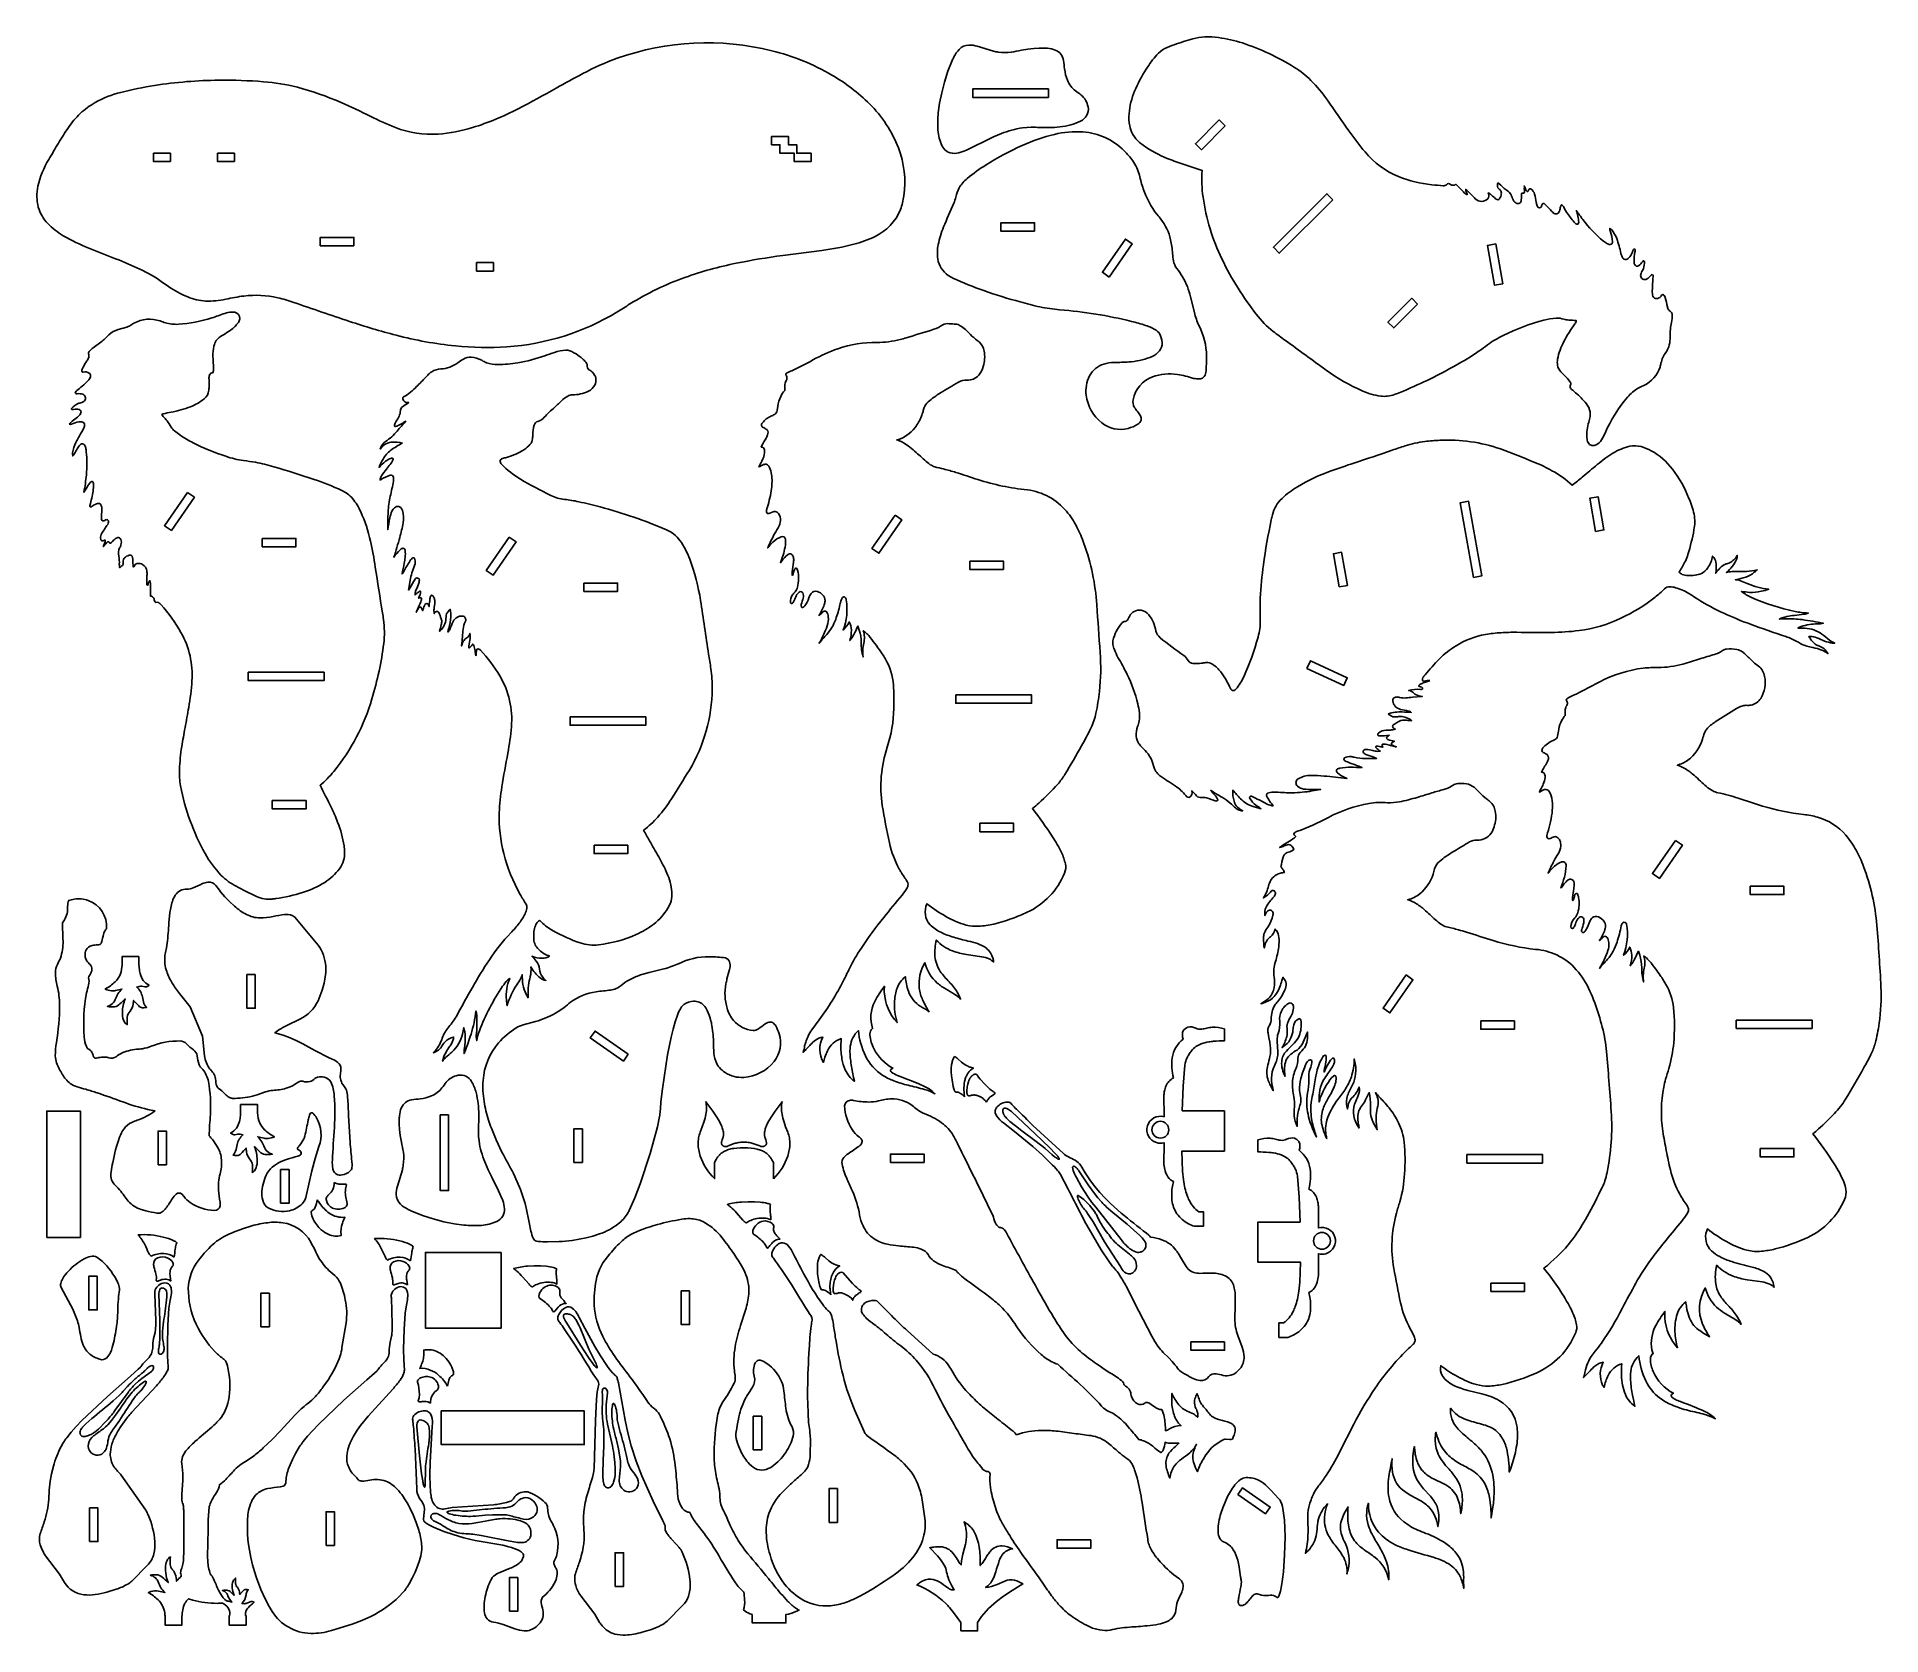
# Model space of a CAD drawing. Extents: x -315 to 342, y -22 to 547.
import ezdxf

# ---------------------------------------------------------------- set-up
doc = ezdxf.new("R2010")
doc.units = 0
doc.header["$MEASUREMENT"] = 0
doc.layers.get('0').update_dxf_attribs({"linetype": 'CONTINUOUS'})

msp = doc.modelspace()

# ---------------------------------------------------------------- linework, layer by layer
for points in [[(189.04, 494.6, 0.472542), (187.59, 494.5, -0.22285), (186.41, 494.12, 0.001624), (182.38, 494.47, -0.068121), (170.5, 497.38, -0.12294), (158.54, 506.2, -0.02381), (152.79, 513.69, 0.001574), (145.17, 524.59, 0.042264), (139.29, 531.69, 0.057419), (133.4, 536.32, 0.061287), (114.86, 545, 0.042216), (106.32, 546.93, 0.038891), (101.51, 547.16, 0.053878), (97.14, 546.44, 0.024246), (90.55, 544.36, 0.039203), (87.16, 542.99, 0.093957), (84.39, 540.77, 0.045786), (80.6, 535.68, 0.044522), (76.41, 527.81, 0.075403), (74.46, 519.85, 0.062755), (74.68, 515.44, 0.154552), (77.45, 510.3, 0.054283), (80.81, 507.67, 0.050589), (89.14, 503.47, 0.012561), (94.8, 501.44), (100.51, 499.6, 0.056962), (100.84, 490.11, 0.077991), (107.55, 468.07, 0.031223), (113.34, 457.65, 0.021695), (119.76, 448.34, 0.066128), (125.85, 442.24, 0.012098), (130.15, 439.01, -0.002903), (144.67, 428.42, 0.051664), (157.51, 421.07, 0.066066), (164.12, 419.17, 0.116399), (169.02, 419.74, 0.018336), (173.6, 421.56, 0.02908), (192.18, 430.88, 0.025635), (199.26, 435.28, 0.007028), (202.18, 437.47, -0.046863), (207.77, 440.75, -0.049175), (222.32, 446.29, -0.041508), (226.62, 446.99, -0.094251), (229.41, 446.55, 0.043478), (231.12, 446.26, 0.002725), (233.77, 446.13, -0.170198), (233.33, 444.93, 0.034561), (229.36, 438.6, 0.075272), (227.17, 432.32, 0.078691), (227.13, 430.19, 0.149428), (228.35, 427.79), (230.28, 425.84, -0.036385), (231.74, 424.08, -0.259667), (231.65, 422.86, 0.278525), (231.79, 421.98, 0.074068), (232.6, 421.24, -0.021462), (236.44, 417.66, -0.070209), (238.27, 415.09, -0.156754), (238.73, 411.89, -0.042814), (238.29, 409.95, 0.083035), (237.61, 404.28, 0.099043), (238.04, 402.64, 0.410108), (240.96, 401.78, 0.121168), (242.77, 403.55, 0.044531), (244.06, 406.02, -0.071518), (252.11, 418.84, -0.083569), (255.86, 421.96, -0.017319), (257.86, 422.92, 0.199218), (263.66, 429.54, 0.033314), (263.99, 430.89, -0.093942), (265.77, 434.75, 0.043112), (266.76, 436.78, 0.07813), (267.25, 439.62, -0.010511), (267.38, 443, -0.045257), (267.8, 445.35, 0.050349), (268.02, 448.24, 0.219237), (267.57, 449.23, -0.050899), (266.94, 449.65, -0.141018), (266.29, 450.98, 0.034098), (265.49, 454.29, 0.04051), (265.13, 455.06, 0.540897), (264.23, 455.11, -0.124694), (263.27, 454.15, -0.224341), (261.72, 454.08, -0.20451), (261.16, 454.8, -0.08534), (260.91, 456.65, -0.022348), (261.1, 460.01, 0.004974), (261.17, 461.65, 0.092324), (261.2, 462.22, 0.465358), (260.66, 462.42, 0.142161), (260.16, 461.93, -0.140197), (258.63, 460.76, -0.573079), (256.8, 462.55, -0.097038), (257.45, 463.96, 0.11842), (258.11, 466.51, 0.177577), (258.05, 467.24, 0.309517), (257.69, 467.4, 0.161792), (257.38, 467.06, -0.100321), (256.04, 465.62, -0.478851), (254.56, 466.17, -0.115052), (254.41, 467.32, -0.031602), (254.7, 470.45, 0.072918), (254.83, 471.24, 0.578926), (254.24, 471.47, 0.123345), (253.98, 470.96, -0.130178), (252.35, 468.24, -0.108216), (251.59, 467.83, -0.318296), (250.45, 468.38, -0.094082), (249.75, 470.05, 0.021518), (248.25, 475.3, 0.09786), (246.45, 478.37, 0.03274), (245.8, 478.97, 0.121912), (246.02, 477.74, -0.083977), (246.73, 474.19, -0.265467), (246.26, 473.33, -0.227759), (244.93, 473.41, -0.073492), (243.51, 474.41, -0.063951), (236.14, 482.13, -0.001993), (233.84, 485.28, -0.065814), (234.37, 483.29, -0.033038), (234.7, 481.11, -0.636537), (233.7, 480.52, -0.1072), (233.43, 480.76, -0.02213), (230.71, 484.22, -0.035849), (229.38, 486.51, 0.147773), (228.56, 487.39, 0.117008), (228.14, 486.36, -0.065461), (227.65, 484.74, -0.186611), (226.91, 484.13, -0.236214), (225.72, 484.42, -0.068673), (224.59, 485.51, 0.019958), (222.75, 487.48, 0.052886), (222.36, 487.76, 0.456459), (221.52, 487.21, -0.036884), (221.42, 486.68, -0.319333), (220.66, 486.23, -0.244637), (219.88, 486.99, -0.054525), (219.58, 488.32, 0.026472), (218.94, 491.18, 0.168091), (217.79, 492.9, 0.460719), (216.84, 492.67), (216.76, 492.3, -0.371112), (216.33, 492.14, -0.176591), (215.78, 492.96, 0.077651), (215.38, 493.9, 0.04134), (215.25, 494.05, -0.077471), (215.31, 493.1, -0.024305), (215.43, 492.01, -0.387706), (214.96, 491.45, 0.04491), (214.52, 491.52, 0.281354), (214.33, 491.33, 0.124384), (214.26, 490.61, -0.072041), (214.17, 488.7, -0.534247), (212.25, 487.99, -0.168584), (211.12, 489.54, 0.199715), (208.85, 492.64, -0.036089), (206.28, 494.98, 0.100537), (206.01, 495.12, 0.324624), (205.72, 494.9, 0.074546), (205.78, 494.64, -0.02832), (205.73, 493.86, 0.217003), (206.15, 493.1, -0.080053), (206.91, 492.32, -0.174452), (207.11, 491.28, -0.120196), (206.48, 489.52, -0.413352), (205.32, 489.31, -0.05516), (204.64, 489.91, -0.039078), (203.27, 491.1, 0.087231), (202.47, 491.58, 0.316019), (202.52, 491.28, -0.317179), (202.28, 489.53, -0.217836), (200.18, 488.58, -0.214543), (197.85, 489.5, 0.00346), (195.12, 492.35, 0.077735), (194.42, 492.8, 0.105778), (194.73, 491.84, -0.064046), (194.97, 491.22, -0.174397), (194.92, 490.92, -0.098785), (193.58, 491.98, 0.010363), (190.94, 494.65, -0.192388), (190.01, 494.3, -0.226857)], [(-269.92, 459.72, 0.043949), (-278.02, 464.42, 0.018249), (-286.67, 468.11, -0.0052), (-296.18, 471.88, -0.034793), (-305.32, 476.34, -0.071755), (-310.86, 480.7, -0.120399), (-314.22, 486.51, -0.119099), (-314.33, 493.96, -0.081907), (-310.48, 503.48, -0.004649), (-307.04, 509.33, -0.01167), (-303.44, 514.92, -0.0538), (-299.28, 519.88, -0.058055), (-293.92, 523.75, -0.070925), (-284.86, 527.4, -0.026154), (-272.77, 529.85, -0.038412), (-249.82, 531.72, -0.02244), (-233.96, 531.22, -0.046675), (-221.91, 529.22, -0.041268), (-206.35, 523.79, -0.011292), (-195.9, 518.87, 0.021315), (-186.98, 514.88, 0.109476), (-171.73, 512.56, 0.058378), (-159.49, 514.86, 0.046188), (-143.19, 521.59, 0.008532), (-129.63, 528.92, -0.006303), (-120.15, 534.11, -0.03728), (-107.91, 539.55, -0.147404), (-52.87, 542.24, -0.071157), (-31.43, 533.59, -0.063535), (-18.03, 523.34, -0.103883), (-7.71, 507.6, -0.125822), (-5.77, 490.57, -0.058409), (-7.02, 485.62, -0.186899), (-16.04, 476.06, -0.053724), (-23.64, 473.27, -0.029719), (-35.04, 471.09), (-48.93, 469.27, 0.016937), (-65.52, 466.52, 0.037032), (-83.8, 461.46, 0.052186), (-103.41, 452.02, -0.00447), (-108.01, 449.09, -0.119641), (-147.2, 436.76, -0.042166), (-165.59, 437.08, -0.039221), (-186.74, 440.89, -0.016725), (-203.27, 445.79, -0.00324), (-223.16, 452.57, 0.027526), (-228.88, 454.24, 0.084054), (-240.94, 454.84, 0.027759), (-247.4, 453.69, -0.066396), (-254.58, 453.06, -0.080063), (-260.95, 454.53, -0.052876), (-267.79, 458.24, -0.008373)], [(59.84, 522.25, 0.184781), (57.38, 526.46, 0.011254), (55.35, 527.97, -0.136454), (52.52, 531.7, -0.060758), (51.47, 535.75, -0.002191), (51.13, 538.76, 0.26826), (48.18, 542.46, 0.07219), (45.45, 543.11, 0.020381), (44.02, 543.2), (42.39, 543.19), (40.53, 543.06), (38.43, 542.81), (36.09, 542.43, -0.008983), (32.48, 541.73, -0.07392), (27.87, 541.76, -0.020643), (26.2, 542.08), (20.33, 543.84, 0.078568), (17.35, 544.28, 0.192811), (13.93, 542.72, 0.07529), (12.08, 540.06, 0.019181), (11.45, 538.76), (9.93, 534.93), (8.68, 531.07), (7.69, 527.26), (6.96, 523.59), (6.49, 520.14, 0.044501), (6.36, 513.94, 0.08879), (7.79, 508.47, 0.107011), (9.33, 506.55, 0.188625), (12.29, 505.68, 0.071924), (15.22, 506.32, 0.017438), (16.55, 506.83), (18.73, 507.83), (23.57, 510.26), (26.21, 511.52), (28.98, 512.71, -0.059152), (36.44, 514.77), (38.02, 514.94), (39.62, 515.01), (40.42, 515, 0.016769), (45.91, 514.84, 0.054486), (53.68, 515.8, 0.057388), (57.21, 517.17, 0.122302), (59.32, 519.09, 0.205506)], [(11.99, 487.88, 0.005788), (8.35, 479.44, 0.04105), (6.44, 473.17, 0.080681), (6.29, 468.05, 0.205977), (10.04, 462.19, 0.045633), (11.71, 461.23, 0.024714), (22.7, 456.78, 0.019689), (35.7, 452.74, 0.014897), (42.7, 450.96, 0.031658), (49.73, 449.96, -0.040976), (75.29, 445.82, -0.01316), (80.37, 444.39, -0.054976), (84.13, 442.65, -0.154932), (85.64, 440.69, -0.144626), (86.22, 437.4, -0.175825), (84.75, 434.68, -0.099375), (81.88, 432.96, -0.072382), (74.41, 431.35, -0.016027), (69.17, 431.19, 0.062085), (65.42, 430.61, 0.198695), (60.42, 426.37, 0.162273), (59.2, 419.47, 0.193611), (64.74, 409.61, 0.234306), (74.09, 407.67, 0.074764), (77.6, 409.14, 0.197809), (78.77, 410.65, 0.189058), (78.55, 412.15, 0.050269), (77.58, 413.56, -0.029541), (76.32, 415.29, -0.189313), (75.9, 417.83, -0.273344), (82.86, 426.05, -0.126468), (91.71, 426.9, -0.037935), (97.48, 425.51, 0.078528), (99.57, 425.32, 0.124111), (100.91, 425.82, 0.210924), (101.82, 427.56, 0.022805), (102.09, 433.53, 0.113445), (99.39, 444.19, -0.045804), (97.74, 449), (96.4, 454.52, 0.073707), (93.56, 461.68, 0.03925), (91.48, 464.63, -0.127436), (90.3, 467.35, -0.025077), (89.98, 470.02, 0.032606), (89.27, 474.9, 0.107501), (85.82, 482.19, 0.017551), (84.49, 483.84, -0.087371), (79.52, 493.09, -0.025339), (78.15, 497.87, 0.101212), (75.76, 503.02, 0.048029), (72.74, 506.52, 0.184975), (58.01, 513.3, 0.074535), (47.85, 512.44, 0.050622), (36.42, 508.49, 0.03268), (23.54, 501.6, 0.031792), (16.81, 496.74, 0.086048), (13.9, 493.36, 0.069194), (12.73, 490.12, -0.034224)], [(-272.88, 346.63, 0.095816), (-272.59, 345.85, 0.074993), (-272.4, 345.64, -0.218996), (-271.43, 345.61, -0.095167), (-270.45, 344.85, -0.053438), (-263.37, 335, -0.14535), (-259.46, 317.7, -0.028956), (-260.6, 308.28, -0.005522), (-261.92, 301.05, 0.006318), (-263.1, 294.31, 0.028773), (-263.91, 286.14, 0.048976), (-263.54, 280.28, 0.07985), (-254.78, 256.19, 0.060537), (-249.01, 248.42, 0.079086), (-243.75, 244.53, 0.011573), (-236.5, 240.92, 0.13375), (-230.93, 239.99, 0.020815), (-229.55, 240.16, 0.040692), (-220.03, 242.28, 0.062353), (-212.16, 245.92, 0.092105), (-206.92, 250.78, 0.167821), (-205.07, 256.88, 0.033822), (-205.24, 258.91, 0.054737), (-207.54, 267.35, 0.021849), (-209.86, 272.71, 0.007313), (-213.83, 280.52, 0.049451), (-208.89, 285.46, 0.097663), (-195.31, 311.35, 0.041192), (-191.1, 331.07, 0.06018), (-191.22, 339.53, 0.009833), (-191.56, 342, -0.006092), (-194.12, 358.27, 0.020295), (-195.83, 367.52, 0.047215), (-199.29, 377.94, 0.063203), (-202.21, 382.67, 0.111532), (-206.08, 385.57, 0.026717), (-215.97, 389.49, 0.009504), (-230.3, 394.02, 0.021715), (-236.84, 395.6, 0.016397), (-241.09, 396.2, -0.048691), (-247.36, 397.73, -0.036248), (-259.02, 402.52, -0.029109), (-263.79, 405.35, -0.017176), (-265.7, 406.77, -0.085201), (-266.85, 408.14, 0.024715), (-268.27, 410.36, 0.024807), (-269.76, 411.97, -0.04084), (-270.21, 412.57, -0.205737), (-269.68, 412.87, -0.018216), (-266.9, 413.45, 0.043688), (-260, 415.38, 0.072778), (-255.11, 418.17, 0.19757), (-253.46, 421.3, 0.040996), (-253.38, 423.01, 0.003107), (-253.39, 425.6, -0.120974), (-253.06, 426.99, -0.159708), (-252.57, 427.41, -0.058556), (-251.95, 427.59, 0.083041), (-251.77, 429.04, -0.005976), (-251.99, 433.26, -0.067909), (-251.64, 437, -0.075212), (-250.79, 439, -0.10325), (-249.42, 440.34, 0.016394), (-245.73, 442.68, 0.078168), (-242.92, 445.4, 0.107064), (-242.42, 446.7, 0.391234), (-244.19, 449.04, 0.071232), (-245.33, 449.14, 0.075225), (-247.79, 448.66, -0.007461), (-252.4, 447.05, -0.060746), (-264.31, 444.78, -0.089836), (-268.92, 445.31, -0.022613), (-270.82, 445.95, 0.215682), (-280.13, 445.13, 0.02234), (-281.57, 444.24, -0.049527), (-282.72, 443.75), (-285.71, 442.95, 0.101395), (-289.08, 441.07, 0.026856), (-290.03, 440.08, -0.031627), (-291.48, 438.78), (-294.67, 436.42, 0.052199), (-296.1, 435.07, 0.299828), (-296.23, 433.98, -0.156841), (-296.23, 433.1, -0.077227), (-296.9, 431.7, 0.019178), (-298.25, 429.55, 0.042434), (-298.71, 428.48, 0.201865), (-298.6, 427.86, 0.280055), (-298.21, 427.73, -0.216956), (-296.11, 427.37, -0.214003), (-295.56, 426.42, -0.175325), (-296.21, 425.01, -0.041328), (-298.59, 422.71, 0.005071), (-300.44, 421.14, 0.096947), (-300.99, 420.63, 0.440139), (-300.83, 420.08, 0.184973), (-300.35, 420.01, -0.13039), (-298.29, 419.82, -0.302127), (-297.44, 418.58, -0.279955), (-297.98, 417.28, -0.067393), (-298.41, 417.04, -0.020218), (-299.74, 416.61, 0.148736), (-302.34, 414.77, 0.304116), (-302.35, 414.48, 0.304116), (-302.09, 414.36, -0.057256), (-300.16, 414.56, -0.183471), (-299.24, 414.19, -0.336207), (-299.11, 413.06, -0.093975), (-300.75, 411.28, 0.010768), (-302.55, 409.91, 0.135226), (-303.07, 409.14, 0.211645), (-302.44, 409.18, -0.062615), (-299.78, 410, -0.060972), (-298.76, 410.01, -0.163249), (-297.92, 409.55, -0.183357), (-297.73, 408.82, -0.097747), (-298.12, 407.53, -0.025023), (-298.92, 406.13, 0.003797), (-300.84, 402.65, 0.091572), (-302, 399.02, 0.070734), (-301.94, 397.86, 0.130312), (-301.33, 398.69, -0.078542), (-299.21, 401.89, -0.235724), (-298.27, 402.14, -0.150607), (-297.8, 401.78, -0.127587), (-297.3, 400.77, -0.038908), (-297.13, 399.36, -0.055536), (-297.08, 391.14, -0.021613), (-297.96, 384.9), (-296.86, 386.79, -0.027598), (-295.95, 388.05, -0.048062), (-295.38, 388.64, -0.518481), (-294.62, 388.43, -0.085893), (-294.56, 387.63, -0.049411), (-294.72, 385.36, -0.033118), (-295.83, 380.26, 0.179453), (-295.71, 379.74, 0.259467), (-295.39, 379.72, 0.078898), (-294.66, 380.18, -0.059687), (-293.09, 380.92, -0.242789), (-292.11, 380.74, -0.153887), (-291.58, 379.57, -0.056215), (-291.61, 377.83, 0.029849), (-291.68, 375.33, 0.643021), (-290.56, 374.86, -0.32615), (-289.5, 375.08, -0.327713), (-289.17, 374.31, -0.123703), (-290.02, 372.71, 0.051324), (-290.79, 371.48, 0.044607), (-291.76, 369.87, 0.164112), (-291.95, 368.05, 0.415618), (-291.18, 367.64, -0.012072), (-290.65, 367.85, -0.127513), (-290.37, 367.84, -0.124142), (-290.64, 366.69), (-290.88, 366.14, 0.059832), (-291.03, 365.57, 0.048074), (-290.16, 366.59, -0.063431), (-289.69, 367.11, -0.107144), (-289.29, 367.3, -0.276164), (-288.95, 367.14, 0.08354), (-288.74, 366.83, 0.281542), (-288.47, 366.81, 0.110862), (-287.83, 367.38, -0.035105), (-286.43, 368.6, -0.244789), (-285.3, 368.69, -0.184927), (-284.78, 368.08, -0.192746), (-284.76, 366.18, -0.054575), (-285.24, 365.13, 0.180076), (-285.5, 362.19, -0.04595), (-285.34, 359.27, 0.072881), (-285.16, 358.04, 0.311275), (-284.99, 358.17, -0.114641), (-284.42, 358.7, 0.201899), (-283.92, 359.52, 0.035248), (-283.95, 360.51, -0.228913), (-283.19, 361.85, -0.136638), (-281.34, 362.55, -0.33239), (-280.79, 362.14, -0.094938), (-280.55, 361.07, 0.029527), (-280.43, 359.03, 0.038184), (-280.25, 358.26, 0.203815), (-280.06, 358.43, -0.297837), (-278.95, 359.53, -0.195538), (-277.03, 359.14, -0.242876), (-275.52, 356.88, -0.040777), (-275.5, 355.23, 0.0158), (-275.54, 352.23, 0.241284), (-275.34, 351.75, 0.064308), (-275.11, 352.18, -0.04474), (-274.75, 353.07, -0.099132), (-274.43, 353.44, -0.091287), (-274.24, 352.53, -0.006054), (-274.27, 347.94, -0.277732), (-273.07, 347.15, -0.07016)], [(-7.42, 250.68, -0.072368), (-10.89, 259.98, -0.013019), (-13.49, 273.35, -0.116204), (-11.73, 294.04, 0.073879), (-9.36, 307.89, 0.02178), (-9.49, 316.23, 0.113228), (-12.44, 325.65, 0.019313), (-13.47, 327.3, 0.010285), (-17.76, 333.22, 0.049822), (-18.92, 334.49, 0.02213), (-20.26, 335.58, -0.137475), (-20.06, 331.17, 0.09706), (-20.29, 326.28, -0.080757), (-20.95, 331.34, 0.080103), (-21.66, 335.81, 0.016507), (-22.15, 337.25, 0.058574), (-22.5, 336.64, -0.04715), (-24.04, 333.45, -0.039815), (-25.06, 332.08, 0.081273), (-24.48, 335.8, 0.107299), (-25.24, 338.73, -0.101159), (-27.43, 335.8, 0.133809), (-26.32, 346.54, 0.104396), (-26.75, 347.46, 0.4885), (-27.63, 347.42, 0.073098), (-28.13, 346.53, 0.034147), (-28.58, 344.83, -0.030418), (-30.07, 339.6, -0.093737), (-33.26, 334.28, -0.010797), (-34.63, 332.71, 0.011618), (-35.97, 331.14, 0.04554), (-33.07, 337.32, 0.110313), (-32.7, 340.57, 0.102475), (-33.34, 342.32, 0.330465), (-34.13, 342.55, 0.128215), (-35.07, 341.9), (-35.53, 341.43, -0.056296), (-36.03, 341.01, 0.05712), (-34.13, 344.8, 0.063771), (-33.85, 346.26, 0.204711), (-34.67, 348.3, 0.1186), (-36.57, 349.53, 0.317363), (-38.85, 348.83, 0.087814), (-39.67, 347.27, -0.086223), (-41.08, 344.47, -0.115707), (-41.83, 343.86, -0.375476), (-42.23, 343.98, -0.193366), (-42.34, 344.93, 0.006299), (-41.63, 347.24, 0.15773), (-41.74, 349.03, 0.45588), (-43.04, 349.38, 0.121773), (-44.11, 348.06, 0.025354), (-44.83, 346.36, -0.091876), (-45.44, 345.41, -0.644123), (-46.15, 345.67, -0.192504), (-45.43, 348.37, -0.021205), (-44.52, 349.44, 0.099279), (-43.7, 351.06, 0.134086), (-43.67, 357.14, 0.148282), (-44.07, 357.82, 0.394868), (-44.5, 357.77, 0.087766), (-44.96, 356.85, -0.019707), (-45.25, 355.78, -0.066465), (-45.49, 355.29, -0.101817), (-45.6, 356.55, 0.005332), (-45.09, 360.03, 0.032812), (-45.05, 361.31, 0.156324), (-45.55, 362.6, 0.364394), (-46.98, 362.77, 0.075758), (-48.55, 361.3, -0.004678), (-49.77, 359.8, 0.04602), (-48.11, 365.38, 0.072516), (-47.99, 368.2, 0.251245), (-48.57, 369.06, 0.181791), (-49.46, 369.04, 0.107855), (-52.42, 367.18, 0.048237), (-54.3, 365.07, -0.025583), (-51.87, 370.09, 0.036002), (-50.26, 373, 0.11715), (-49.79, 375.49, 0.200358), (-50.95, 377.78, 0.272059), (-52.33, 377.96), (-53.6, 377.43, -0.154473), (-54.28, 377.33, -0.187571), (-54.55, 377.53, -0.199731), (-54.72, 378.6, -0.029204), (-54.4, 379.68, 0.03816), (-52.93, 386.27, 0.063897), (-52.9, 391.23, 0.069224), (-53.64, 393.74, 0.119133), (-54.37, 394.67, 0.20942), (-55.46, 394.87, 0.100137), (-56.83, 394.21, -0.131398), (-57.42, 393.97, -0.048161), (-56.77, 395.27, 0.073856), (-55.51, 398.42, 0.076446), (-55.44, 400.06, 0.160887), (-55.84, 400.78, 0.128942), (-56.59, 401.03, -0.119306), (-56.43, 401.56, 0.013318), (-54.85, 404.25, 0.058599), (-54.23, 405.83, 0.157944), (-54.29, 406.84, 0.110707), (-54.63, 407.24, 0.041932), (-55.93, 408, -0.20133), (-56.55, 408.7, -0.147883), (-56.5, 409.15, -0.074235), (-56.17, 409.7, -0.115424), (-53.15, 412.03, 0.025639), (-51.86, 412.64, 0.239771), (-50.94, 414), (-50.71, 415.58, -0.049589), (-49.68, 419.1, -0.090983), (-48.22, 421.21, -0.033442), (-48.2, 423.37, -0.107902), (-47.66, 424.86, 0.175256), (-47.49, 426.05, 0.062824), (-47.79, 426.65, -0.395309), (-47.55, 427.31, -0.026388), (-45.65, 428.23, 0.017821), (-38.18, 432.07, -0.038158), (-29.31, 436.06, -0.087709), (-15.39, 438.32, 0.064684), (-7.12, 439.36, 0.012478), (-4.91, 439.96, 0.001256), (4.92, 442.98, 0.078682), (8.05, 444.52, -0.153023), (10.39, 444.98, 0.00732), (12.71, 444.82, -0.123438), (14.33, 444.27, -0.04468), (16.16, 442.86, -0.006183), (18.49, 440.57, 0.021229), (21.03, 438.48, -0.173316), (22.83, 435.25, -0.124233), (22.5, 429.76, -0.105892), (20.89, 426.64, -0.23034), (16.69, 424.85, 0.138003), (13.65, 424.16, 0.001332), (7.27, 420.31, 0.04333), (2.87, 417.11, 0.107282), (1.41, 415.09, 0.042863), (1.06, 413.73, -0.04307), (0.46, 412.01, -0.063856), (-1.79, 407.95, -0.162699), (-8.32, 403.55, -0.08012), (-4.81, 401.87, -0.035438), (-2.46, 400.05, -0.002832), (1.64, 396.34, 0.030554), (3.64, 394.75, 0.073925), (5.22, 394.01, 0.01298), (8.39, 393.22, -0.012643), (12.75, 391.99, -0.003217), (20.57, 389.42, 0.050106), (38.24, 385.76, -0.190981), (52.12, 378.16, -0.060071), (55.86, 372.52, -0.033689), (58.39, 366.63, -0.070329), (62.97, 344.8, 0.000867), (64.14, 327.87, -0.045678), (63.93, 313.98, -0.017739), (62.68, 306.21, -0.063722), (60.89, 300.91, -0.013917), (57.56, 294.58, -0.005028), (51.61, 284.38, -0.037354), (49.07, 280.91, -0.02405), (42.32, 274.14, -0.011954), (40.05, 272.21, -0.020298), (47.21, 262.17, -0.030212), (50.38, 256.55, -0.052109), (51.79, 252.49, -0.150271), (51.49, 249.22, -0.187965), (38.15, 235.26, -0.028023), (32.81, 233.07, -0.02766), (26.27, 231.07, -0.043257), (20.86, 230.28, -0.067309), (16.46, 230.7, -0.060689), (9.18, 233.79, -0.039676), (2.44, 238.3, 0.299532), (3.55, 230.84, 0.087), (7.34, 228.16, 0.045821), (11.98, 226.38, 0.011316), (17.07, 225.02, -0.010703), (20.41, 224.09, -0.074593), (23.49, 222.54, -0.174765), (25.99, 218.7, -0.037408), (26.19, 217.49, 0.113296), (24.67, 218.62, 0.068641), (21.91, 219.43), (16.58, 220.19, -0.047579), (11.58, 221.47, -0.109363), (5.76, 225.33, 0.076069), (5.31, 219.56, 0.12384), (7.2, 214.21, 0.039931), (10.35, 210.5, -0.044461), (13.27, 206.74, -0.048674), (14.45, 204.29, 0.073284), (12.39, 206.02, 0.011531), (9.33, 207.84, -0.042965), (6.14, 210.05, -0.149929), (1.71, 217.26, 0.167713), (-0.29, 208.17, 0.073265), (0.91, 204.04, 0.03001), (2.09, 201.71, 0.012807), (3.21, 199.85, 0.010715), (0.23, 201.72, -0.178967), (-4.16, 207.17, -0.039776), (-4.84, 209.73, -0.013692), (-5.25, 212.28, 0.14529), (-8.19, 208.27, 0.073676), (-9.09, 203.73, 0.090771), (-8.19, 195.94, -0.17418), (-12.76, 206.89, -0.04076), (-12.66, 208.89, 0.046058), (-16.15, 203.46, 0.203272), (-16.91, 193.83, 0.19202), (-17.47, 193.36, 0.154062), (-17.87, 191.5, 0.103542), (-16.47, 186.67, 0.154317), (-9.67, 179.72, 0.083761), (-10.4, 179.22, 0.389363), (-10.24, 178.35, 0.067936), (-8.01, 177.1, -0.001676), (-0.7, 174.26, -0.040309), (3.25, 172.3, -0.06865), (5.3, 170.62, 0.061537), (1.6, 172.13, 0.006694), (-4.25, 173.61, -0.026967), (-9.34, 175.2, -0.041157), (-13.22, 177.11, -0.144989), (-19.49, 184.14, -0.089004), (-22, 193.11, 0.178602), (-24.87, 187.52, 0.039721), (-24.98, 185.55, 0.038641), (-24.44, 180.26, 0.00965), (-23.4, 175.04, -0.13299), (-26.65, 179.07, -0.064005), (-27.84, 182.98, -0.05419), (-28.21, 187.96, -0.018679), (-28.08, 190.28, 0.198126), (-33.01, 185.91, 0.041469), (-33.92, 183.59, 0.016575), (-34.41, 181.79, -0.261117), (-34.67, 190.79, 0.11613), (-37.28, 189.72, 0.032512), (-39.01, 188.1, -0.008994), (-41.69, 185.32, 0.03751), (-41.13, 187.7, -0.033272), (-40.75, 188.94, -0.003632), (-39.92, 191.07, -0.051996), (-38.6, 193.4), (-35.93, 196.93, 0.039199), (-27.27, 210.92, 0.003776), (-25.15, 215.29, -0.030703), (-21.05, 222.4, -0.02348), (-12.93, 233.44, -0.002814), (-6.4, 241.41, 0.043735), (-4.6, 244.03, 0.187406), (-4.35, 245.74, 0.069781), (-4.56, 246.21, -0.013916), (-6.76, 249.52, -0.012968)], [(-158.27, 326.6, 0.020055), (-158.12, 328.29, -0.060136), (-157.96, 328.85, -0.279762), (-157.51, 329.14, -0.168932), (-156.66, 328.64, -0.051067), (-149.75, 319.49, -0.155047), (-145.62, 301.36, -0.027928), (-146.91, 291.93, 0.007238), (-149.02, 279.94, 0.028967), (-149.97, 270.72, 0.074267), (-148.33, 256.24, 0.066044), (-142.54, 241.63, 0.007906), (-140.41, 238.14, -0.162679), (-140.15, 236.67, -0.070518), (-140.78, 234.75, -0.057693), (-142.86, 231.36, -0.026489), (-145.86, 227.93, 0.042284), (-153.47, 218.31, 0.018242), (-159.53, 208.5, 0.004023), (-165.01, 198.62, -0.060794), (-167.97, 194.49, 0.086601), (-170.26, 190.4, -0.090637), (-172.72, 185.94, -0.02392), (-173.42, 185.19, 0.188182), (-170.31, 187.74, -0.175135), (-167.32, 190.38, -0.023184), (-166.22, 190.78, -0.118251), (-167.02, 188.36, -0.031794), (-167.87, 187.08, 0.026785), (-169.25, 184.86, 0.077026), (-170.14, 182.17, -0.067616), (-169.06, 183.52, -0.008769), (-166.85, 185.47, 0.156776), (-163.04, 191.86, 0.033382), (-162.63, 194.17, -0.079371), (-162.11, 191.06, -0.054201), (-162.4, 186.93, 0.053871), (-162.5, 184.94, 0.038903), (-162.15, 185.74, 0.009287), (-160.02, 191.81, 0.050482), (-158.3, 200.08, -0.069148), (-157.89, 196.77, -0.028796), (-158.09, 192.16, 0.067967), (-158, 189.57, -0.036164), (-157.02, 193.03, -0.058782), (-148.78, 208.88, -0.049387), (-146.99, 211.05, -0.026304), (-146.21, 211.72, 0.124774), (-147.4, 204.04, 0.020766), (-147.16, 201.96, -0.073825), (-143.69, 209.47, 0.009793), (-142.34, 211.56, 0.084693), (-141.77, 213.07, 0.019747), (-141.54, 209.49, 0.082244), (-140.38, 206.09, 0.019063), (-139.67, 204.83, -0.036325), (-139.51, 209.25, -0.026425), (-138.91, 212.34, 0.066476), (-138.66, 215.77, 0.096788), (-135.4, 211.91, 0.116157), (-133.36, 210.96, -0.026073), (-134.48, 212.13, -0.15081), (-135.6, 215, 0.138701), (-136.76, 217.86, 0.056276), (-138.3, 219.58, 0.093564), (-134.62, 218.87, 0.139041), (-132.1, 219.63, -0.116903), (-135.6, 221.76, -0.168219), (-137.59, 225.05, -0.083923), (-137.41, 229.44, -0.066568), (-136.67, 231.32, -0.142693), (-135.63, 232.3), (-135.43, 232.2, -0.047693), (-134.96, 231.75, 0.054516), (-130.8, 228.65, 0.038172), (-121.08, 224.32, 0.108398), (-114.54, 223.66, 0.073413), (-101.16, 227.33, 0.05551), (-94.9, 231.06, 0.090073), (-89.86, 236.76, 0.049961), (-88.76, 239.18, 0.094579), (-88.46, 242.51, 0.082812), (-90.22, 249.23, 0.025033), (-93.15, 255.05, 0.004518), (-96.41, 260.7, -0.00947), (-98.52, 264.5, 0.049697), (-93.49, 269.18, 0.044365), (-88.57, 275.68, 0.001614), (-82.22, 285.95, 0.132861), (-74.06, 314.86, 0.036087), (-74.55, 322.04, 0.008147), (-75.35, 327.27, -0.001421), (-78.22, 346.34, 0.05004), (-82.07, 361.07, 0.065672), (-85.6, 367.75, 0.131686), (-90.36, 371.54, 0.038454), (-114.03, 379.67, 0.009692), (-121.66, 381.55, 0.030801), (-126.68, 382.35, -0.082097), (-131.6, 383.8, -0.023289), (-142.41, 389.59, -0.062484), (-149.15, 394.88, -0.224886), (-149.6, 396.18, -0.22693), (-149.11, 396.83, -0.063935), (-147.78, 397.23, 0.056796), (-141.99, 399.57, 0.022015), (-140.49, 400.52, 0.086352), (-138.63, 402.45, 0.078374), (-138.21, 403.48, 0.057276), (-138.03, 405.29, -0.066349), (-137.54, 408.84, -0.262842), (-136.17, 410.17, 0.125745), (-134.36, 411.24, 0.013785), (-132.66, 412.96, -0.016765), (-130.67, 414.79, 0.008728), (-127.8, 417.5, -0.036794), (-125.53, 419.2, -0.132068), (-123.88, 419.67, 0.121768), (-118.19, 420.92, 0.149683), (-115.89, 423.12, 0.340256), (-116.77, 427.66, 0.038056), (-118, 428.59, -0.293732), (-118.6, 430.14, 0.147455), (-118.71, 430.67, 0.061954), (-119.1, 431.23, 0.077099), (-121.91, 433.73, 0.062198), (-124.86, 435.37, 0.092639), (-126.29, 435.59, 0.046621), (-130.26, 434.74, 0.014622), (-133.73, 433.54, -0.039554), (-143.35, 431.02, -0.041544), (-150.52, 430.42, -0.077366), (-154.51, 431.07, -0.056515), (-156.19, 431.94, 0.126943), (-160.01, 433.06, 0.122538), (-162.69, 432.4, 0.046323), (-164.77, 431.06, -0.151902), (-170.81, 428.88, 0.116374), (-174, 427.89, 0.045546), (-174.82, 427.26, 0.026568), (-176.07, 425.99, -0.014231), (-179.46, 422.56, -0.092538), (-184.04, 418.95, 0.371042), (-184.34, 418.24, 0.244214), (-183.21, 416.95, 0.09846), (-182.23, 416.88, -0.168317), (-182.5, 416.64, 0.048055), (-184.48, 415.4, 0.206494), (-185.16, 414.01, -0.101644), (-185.67, 412.09, -0.027936), (-186.7, 410.2), (-187.06, 409.53, 0.042583), (-187.34, 408.82, 0.343745), (-187.15, 408.37, 0.169579), (-186.99, 408.35, 0.080991), (-185.06, 409.15, -0.014851), (-183.25, 410.22, 0.010857), (-186.32, 406.74, -0.065233), (-190.51, 402.97, 0.135819), (-192.2, 400.91, 0.044205), (-192.39, 400.3, -0.131503), (-189.82, 402.44, -0.094186), (-188.25, 402.76, -0.090596), (-184.51, 402.44, 0.033538), (-188.59, 399.9, 0.101146), (-191.36, 396.7, 0.029393), (-192.78, 393.77, -0.021218), (-190.48, 395.96, -0.11125), (-188.6, 396.95, -0.064504), (-188.11, 397.04, -0.206741), (-187.75, 396.85, -0.213385), (-187.75, 396.66, -0.091645), (-188.84, 394.82, 0.02779), (-190.11, 393.14), (-191.44, 391.47, 0.077474), (-192.3, 389.95, 0.042437), (-192.46, 389.33, 0.157578), (-192.06, 389.45, -0.067802), (-188.81, 390.98, -0.49619), (-187.68, 390.21, -0.082601), (-187.87, 387.51, 0.01182), (-189.06, 382.17, 0.024523), (-189.45, 379.22, 0.018698), (-189.71, 373.47, 0.01221), (-189.67, 371.55, -0.016518), (-188.98, 375.82, -0.051017), (-188.2, 378.23, -0.097515), (-187.32, 379.43, -0.221721), (-185.73, 379.86, -0.178184), (-184.88, 379.27, -0.093771), (-184.44, 378.4, -0.112098), (-184.19, 374.02, -0.023806), (-185.41, 368.83, -0.005214), (-187.48, 361.74, -0.052751), (-185.31, 364.42, -0.09292), (-184.48, 364.93, -0.404011), (-183.59, 364.53, -0.09675), (-183.49, 364.15, -0.06484), (-183.49, 361.72, -0.017261), (-183.8, 359.63, -0.009702), (-184.59, 355.82, 0.042015), (-183.71, 357.13, -0.031868), (-181.53, 360.8, -0.028481), (-180.98, 361.45, -0.238253), (-180.39, 361.6, -0.180148), (-180.2, 361.43, -0.108056), (-179.93, 360.45, 0.007815), (-179.87, 359.43, 0.062107), (-181.57, 354.18), (-182.25, 350.09, 0.04252), (-181.81, 350.75, -0.025694), (-179.91, 354.01, -0.314724), (-179.06, 354.37, -0.314724), (-178.43, 353.7, -0.098845), (-178.74, 352.19, 0.016331), (-179.75, 349.64, 0.078647), (-179.96, 348.32, -0.048034), (-179.12, 349.04, -0.080617), (-178.32, 349.64, -0.094315), (-178.1, 349.68, -0.318948), (-177.99, 349.5, -0.115287), (-178.15, 348.52, 0.017906), (-178.71, 347.13, -0.134192), (-178.07, 347.36, -0.357321), (-177.68, 347.04, -0.141261), (-177.74, 346.4, -0.025304), (-178.6, 344.29, 0.007077), (-179.54, 342.19, -0.077116), (-178.91, 343.33, -0.108775), (-178.48, 343.86, -0.441145), (-177.67, 343.65, -0.068952), (-177.35, 342.73, 0.080591), (-177.09, 343.25, -0.058547), (-176.43, 344.88, -0.268217), (-175.71, 345.28, -0.235272), (-175.33, 345.03, -0.061369), (-175.1, 344.5, 0.04748), (-174.97, 344.2, -0.011897), (-174.66, 346.99, -0.058015), (-174.37, 348.06, -0.439069), (-173.82, 348.15, -0.154183), (-173.55, 347.84, -0.039773), (-173.08, 346.94, -0.092947), (-172.9, 345.76, -0.026314), (-173.19, 343.39, 0.087976), (-173.14, 341.71, -0.169244), (-172.33, 342.47, -0.264153), (-171.75, 342.33, -0.119066), (-171.53, 342.05, -0.013223), (-170.62, 339.85, -0.107195), (-170.48, 338.42, -0.019475), (-170.61, 337.68, -0.01655), (-171.25, 335.4, 0.098263), (-170.58, 335.97, 0.186868), (-168.92, 340.52, -0.210185), (-168.08, 342.57, -0.008874), (-167.43, 343.17, -0.099701), (-167.21, 340.53, -0.037307), (-167.94, 336.47, 0.013695), (-168.28, 335.03, 0.101055), (-167.59, 336.02, -0.005312), (-166.43, 338.86, -0.303668), (-163.09, 340.82, -0.507385), (-162.01, 338.96, 0.091481), (-162.85, 336.14, 0.010378), (-163.06, 333.44, -0.004204), (-163.38, 330.19, -0.08858), (-162.5, 332.16, -0.104722), (-161.54, 333.02, 0.158353), (-160.39, 334.61, -0.053272), (-160.37, 332.86, -0.024415), (-160.79, 330.17, 0.088623), (-160.82, 329.66, 0.089337), (-160.73, 329.42, 0.108049), (-159.99, 330.04, -0.011557), (-159.38, 330.8, -0.176586), (-159, 330.29, -0.034364), (-158.75, 329.38, -0.01041), (-158.46, 327.52, 0.023915)], [(181.61, 317.81, 0.110249), (180.85, 317.8, -0.069357), (179.47, 317.67, -0.254375), (179.02, 318.02, -0.195347), (179.2, 318.89, -0.057062), (179.96, 319.82, -0.030217), (185.04, 325.53, -0.049401), (190.98, 330.24, -0.098063), (201.48, 334.22, -0.03105), (207.03, 334.88, -0.015742), (212.63, 335.03, 0.005027), (224.92, 334.96, 0.026987), (234.82, 335.63, 0.079211), (249.74, 340.07, 0.058894), (261.91, 347.52, 0.023117), (265.3, 350.51, -0.200838), (267.15, 351.27, -0.055662), (269.18, 350.92, -0.068955), (273.92, 348.87, -0.011762), (277.11, 346.83, 0.035064), (286.4, 341.81, 0.020584), (295.86, 337.91, 0.005771), (308.52, 333.49, -0.041071), (312.43, 331.79, -0.005465), (313.86, 330.94, 0.085659), (318.11, 329.61, -0.045794), (321.37, 328.64, -0.056107), (323.5, 327.43, 0.194944), (320.2, 330.17, -0.035562), (319, 330.78, -0.096281), (317.53, 332.26, -0.02853), (316.75, 333.56, -0.11021), (318.89, 333.31, -0.030312), (321.58, 332.17, 0.053777), (324.44, 331.29, 0.047181), (325.9, 331.19, -0.07172), (324.1, 332.22), (322.03, 333.9, 0.139602), (316.1, 336.39, 0.051487), (312.78, 336.51, -0.055295), (314.01, 337.07, -0.086417), (319.84, 337.99, 0.046557), (321.88, 338.25, 0.01708), (314.26, 339.53, 0.030831), (308.57, 339.86, 0.017956), (306.2, 339.75, -0.06024), (308.83, 340.62, -0.023435), (311.58, 341.05, -0.0035), (314.99, 341.46, 0.077372), (316.51, 341.88, -0.042001), (311.77, 342.45, -0.050983), (296.28, 347.38, -0.058466), (292.65, 349.61, 0.021741), (295.53, 349.23, 0.075188), (299.71, 349.63, 0.02481), (302.42, 350.39, -0.072462), (294.72, 352.38, 0.002512), (292.33, 353.4, 0.084174), (290.54, 353.77, 0.028857), (294.25, 354.7, 0.084355), (297.26, 356.41, 0.016017), (298.3, 357.26, -0.076831), (290.6, 356.73, 0.033953), (289.2, 356.66, 0.016224), (287.34, 356.37, 0.116639), (290.88, 360.91, 0.10824), (291.16, 362.43, -0.160307), (288.44, 359.8, -0.020077), (287.18, 359.38, 0.118622), (284.96, 357.88, 0.056735), (283.53, 356.05, 0.071798), (283.66, 359.39, 0.112281), (282.84, 361.63, 0.042976), (282.4, 362.16, -0.127297), (280.66, 357.97, -0.139663), (278.44, 355.99, -0.103129), (273.64, 355.23, -0.070306), (271.57, 355.66, -0.139531), (270.51, 356.53, 0.031574), (272.69, 360.37, 0.033688), (273.62, 362.78, 0.027922), (275.77, 371.5, 0.089098), (275.8, 377.08, 0.043241), (273.96, 382.75, 0.069097), (268.1, 393.17, 0.099062), (260.56, 399.71, 0.055164), (256.9, 401.2, 0.114018), (252.89, 401.3, 0.083585), (246.9, 398.83, 0.031644), (241.29, 394.78, 0.006245), (235.98, 390.33, -0.012228), (232.39, 387.44, 0.060098), (225.16, 392.61, 0.032892), (219.06, 395.53, 0.012103), (206.79, 400.34, 0.096467), (185.24, 403.45, 0.018174), (179.86, 403.02, 0.043455), (172.83, 401.44, 0.013124), (168.26, 399.92, -0.004811), (154.59, 395.34, 0.006416), (146.18, 392.44, 0.044644), (134.44, 386.88, 0.051416), (128.98, 382.75, 0.145762), (125.53, 376.83, 0.017655), (125.13, 375.12, 0.01655), (122.33, 359.06, 0.020828), (121.23, 347.22, 0.022262), (121.24, 339.32, -0.070317), (120.45, 333.33, -0.036845), (115.34, 319.16, -0.068792), (112.56, 314.76, -0.091833), (111.94, 314.3, -0.327512), (110.9, 314.6, -0.072774), (110.62, 314.99, 0.053577), (107.13, 320.91, 0.079339), (104.33, 323.57, 0.152945), (101.82, 324.23, 0.027119), (100.28, 324.01, -0.042613), (97.24, 323.91, -0.250257), (95.51, 324.95, 0.130871), (93.97, 326.76, -0.021834), (85.52, 333.11, -0.141466), (83.98, 335.45, 0.136385), (81.49, 341.22, 0.168818), (78.76, 342.87, 0.167635), (76.24, 342.47, 0.129787), (74.72, 340.87, 0.018982), (74.17, 339.8, -0.151925), (73.43, 339.02, -0.072325), (72.72, 338.87, 0.165154), (71.83, 338.32, 0.109853), (68.71, 332.04, 0.077887), (68.67, 330.67, 0.043691), (69.23, 328.87, 0.031225), (70.5, 326.1, -0.014432), (73.79, 320.04, -0.055078), (77.59, 309.54, -0.025038), (78.15, 306.38, -0.062536), (78.07, 303.47, -0.050482), (77.46, 301.4, 0.100672), (76.99, 298.03, 0.130159), (78, 295.33, 0.034671), (78.59, 294.58, 0.004668), (80.72, 292.35, -0.101238), (82.54, 289.32), (83.51, 286.43, 0.118116), (84.68, 284.63, 0.04113), (86.02, 283.53, -0.002898), (91.53, 279.83, -0.073029), (95.05, 276.45, 0.249937), (95.89, 276.21, 0.394335), (96.87, 278.54, -0.131701), (97.12, 278.34, 0.014317), (98.46, 276.79, 0.244911), (100.38, 276.15, -0.095856), (102, 276.02, -0.008794), (105.34, 274.91, 0.328193), (106.07, 275.2, 0.18721), (106.08, 275.37, 0.083905), (104.94, 277.1, -0.024261), (103.59, 278.68, 0.013108), (107.53, 276.28, -0.033522), (110.55, 274.16, -0.008892), (112.06, 272.75, 0.060371), (113.36, 271.82, 0.112928), (114.96, 271.42, -0.107204), (112.64, 273.21, -0.105157), (111.88, 274.81, -0.094506), (111.47, 278.79, 0.021477), (114.19, 275.71, 0.116316), (118.33, 273.03, 0.027086), (121.45, 272.17, 0.015978), (119.67, 273.42, -0.11479), (117.48, 275.86, -0.328521), (117.53, 276.45, -0.328521), (118.1, 276.58, -0.024781), (123.49, 273.86, 0.074741), (125.15, 273.28, 0.046363), (125.79, 273.24, 0.076723), (124.9, 274.4, -0.041519), (124.11, 275.59, 0.028656), (123.62, 276.29, -0.222996), (123.51, 277.38, -0.185093), (123.79, 277.67, -0.107614), (125.86, 278.08, -0.024605), (126.93, 278.05, 0.017104), (132.71, 277.84, 0.035818), (139.62, 278.49, 0.01125), (142.79, 279.07, -0.042452), (136.68, 279.18, -0.132414), (134.49, 280.16, -0.488687), (134.67, 282.77, -0.131071), (139.23, 284.04, -0.026969), (143.94, 283.82, -0.001658), (152.08, 282.95, 0.073029), (151.39, 283.24, -0.063077), (148.68, 284.92, -0.401455), (148.51, 286.16, -0.144956), (149.06, 286.47, -0.045014), (149.6, 286.61, -0.055704), (153.49, 286.94, -0.007778), (157.41, 286.83, 0.025224), (156.3, 287.32, -0.007767), (153.24, 288.43, -0.01989), (151.37, 289.26, -0.518717), (151.22, 290.26, -0.181117), (153.58, 290.73, -0.03993), (154.72, 290.48, 0.057308), (158.69, 290.07, -0.007512), (162.64, 290.11, 0.032193), (159.49, 291.26, -0.050166), (158.19, 291.88, -0.542684), (158.13, 293.05, -0.173876), (158.97, 293.3, -0.060255), (161.27, 292.9, 0.035065), (163.15, 292.61, 0.048382), (163.99, 292.67, 0.010354), (162.54, 293.82, -0.660162), (162.76, 294.5, -0.11096), (163.07, 294.5, -0.006423), (164.11, 294.25, -0.093672), (164.62, 294.19, 0.081451), (164.94, 294.13, -0.316278), (164.84, 294.28, -0.44444), (164.71, 295.04, -0.165573), (164.95, 295.15, -0.080795), (166.77, 294.98, -0.013094), (168.52, 294.48, 0.032953), (169.72, 294.22, -0.091483), (168.2, 294.86, -0.540052), (168.24, 295.79), (168.39, 295.88, 0.043819), (169.04, 296.22, -0.035431), (166.66, 296.82, -0.65654), (166.54, 297.89, -0.050727), (166.91, 298.12, 0.072995), (167.17, 298.32, -0.013968), (163.71, 298.11, -0.223771), (163.14, 298.36, -0.253394), (163.1, 298.76, -0.099898), (163.35, 299.11, -0.184001), (166.06, 300.16), (167.6, 300.19, 0.072848), (169.31, 300.53, -0.05514), (168.58, 300.99, -0.38499), (168.51, 301.88, -0.116844), (169.05, 302.31, 0.016398), (170.38, 303.15, -0.145315), (172.43, 303.74, -0.028605), (173.35, 303.7, 0.006036), (175.19, 303.49, 0.075255), (174.57, 304.02, 0.139893), (170.77, 305.03, 0.024444), (169.41, 304.86, -0.175229), (167.66, 305.32, -0.013771), (166.88, 305.92, -0.091588), (169.27, 306.56, -0.031168), (171.83, 306.64, -0.007048), (175.04, 306.49, 0.079337), (173.97, 306.98, 0.004615), (171.19, 307.57, -0.315693), (168.44, 310.58, -0.439987), (169.62, 311.96, -0.108544), (170.84, 311.82, 0.087212), (173.12, 311.64, 0.003123), (175.43, 311.87), (178.95, 312.15, -0.12025), (176.53, 312.87, -0.075889), (175.73, 313.58, 0.14545), (174.09, 314.33, -0.095852), (178.26, 314.66, 0.053544), (178.89, 314.71, 0.51917), (178.98, 315.28, 0.130018), (178.79, 315.42, -0.00709), (177.92, 315.76, -0.097565), (177.64, 316, -0.116131), (178.51, 316.68, -0.02783), (180.06, 317.22, 0.019981)], [(270.68, 134.82, -0.06569), (267.35, 143.48, -0.010887), (265.9, 150.33, -0.004146), (264.66, 157.22, -0.088842), (265.01, 172.95, -0.015582), (265.66, 175.81, -0.011071), (266.85, 179.65, 0.050407), (268.53, 188.75, 0.04833), (268.5, 201.36, 0.105291), (265.79, 209.53, 0.025553), (263.73, 212.79, 0.013144), (260.47, 217.21, 0.044048), (258.81, 218.99, 0.036336), (257.84, 219.72, -0.138469), (258.03, 215.31, 0.097034), (257.8, 210.43, -0.080498), (257.15, 215.48, 0.079782), (256.45, 219.95, 0.015371), (255.96, 221.39, 0.062449), (255.6, 220.79, -0.047266), (254.06, 217.59, -0.039842), (253.04, 216.22, 0.081357), (253.62, 219.94, 0.107277), (252.86, 222.87, -0.101739), (250.67, 219.94, 0.134055), (251.75, 230.98, 0.188855), (251.25, 231.65, 0.282733), (250.37, 231.49, 0.154046), (249.87, 230.49, -0.026035), (248.34, 224.59, -0.102567), (244.93, 218.52, -0.011598), (243.36, 216.73, 0.011975), (242.13, 215.28, 0.046165), (245.08, 221.59, 0.09403), (245.43, 224.45, 0.108815), (244.8, 226.33, 0.39118), (243.68, 226.61, 0.102701), (242.77, 225.76, -0.110187), (242.05, 225.16, 0.064624), (244.04, 229.11, 0.096419), (244.22, 230.82, 0.169259), (243.36, 232.51, 0.163102), (241.07, 233.77, 0.255609), (239.28, 233, 0.10099), (238.56, 231.75, -0.066628), (237.47, 229.35, -0.055087), (236.78, 228.28, -0.343118), (236.03, 228.11, -0.343118), (235.67, 228.78, -0.075693), (235.9, 229.56, 0.067967), (236.57, 232.19, 0.22944), (236.12, 233.44, 0.378109), (234.86, 233.4, 0.078545), (234.5, 233, 0.070792), (233.49, 231.15, -0.018432), (233.01, 229.9, -0.258034), (232.42, 229.48, -0.407946), (231.89, 230.06, -0.198909), (233.28, 233.24, 0.127167), (234.37, 235.12, 0.123317), (234.6, 240.55, 0.067824), (234.33, 241.64, 0.370073), (233.72, 241.95, 0.234616), (233.22, 241.26, -0.02485), (232.82, 239.86, -0.052612), (232.6, 239.43, -0.089556), (232.5, 240.69, -0.003414), (232.95, 243.57, 0.03899), (233.04, 245.68, 0.364736), (231.79, 247.08, 0.175442), (231.04, 246.88, 0.060973), (229.94, 245.9, 0.012752), (228.89, 244.58, -0.022678), (228.34, 243.94, 0.024118), (229.59, 247.73, 0.053601), (230.2, 251.85, 0.228228), (229.73, 253.04, 0.208772), (228.96, 253.25, 0.079765), (227.85, 252.86, 0.102462), (224.64, 250.24, 0.016614), (223.79, 249.21, -0.019217), (225.84, 253.53, -0.004645), (227.32, 256.04, 0.100821), (228.29, 258.87, 0.119403), (227.99, 260.86, 0.148453), (226.91, 262.06, 0.204397), (225.92, 262.15, 0.030277), (224.48, 261.53, -0.208878), (223.86, 261.51, -0.208878), (223.43, 261.94, -0.153873), (223.34, 262.58, -0.058118), (223.59, 263.56, 0.059372), (225.29, 271.64, 0.041956), (225.26, 275.01, 0.093538), (224.22, 278.29, 0.34463), (222.5, 278.99, 0.054615), (221.89, 278.72), (221.3, 278.38, -0.053806), (220.7, 278.12, -0.047522), (220.98, 278.79, 0.098297), (222.74, 283.31, 0.132776), (222.55, 284.51, 0.179169), (221.84, 285.15, 0.097278), (221.43, 285.2, -0.004084), (223.43, 288.71, 0.06736), (223.88, 289.95, 0.101896), (223.86, 290.83, 0.162656), (223.19, 291.61, 0.024845), (222.04, 292.19, -0.236126), (221.56, 292.94, -0.201591), (222.17, 294.15, -0.106679), (226.11, 296.69, 0.215443), (227.13, 297.96, 0.003404), (227.55, 300.48, -0.071608), (228.65, 303.68, -0.069763), (229.89, 305.35, -0.044048), (229.91, 307.51, -0.099439), (230.44, 309, 0.183112), (230.62, 310.18, 0.087319), (230.3, 310.72, -0.347919), (230.41, 311.29, -0.045668), (231.2, 311.79, 0.012881), (242.21, 317.39, -0.08944), (257.71, 322.25, -0.034141), (262.99, 322.45, 0.064957), (271.82, 323.72, 0.014326), (277.91, 325.56, -0.004124), (283.11, 327.14, 0.055289), (285.08, 327.99), (286.16, 328.68, -0.108947), (287.32, 329.05, -0.073204), (291.02, 328.92, -0.109023), (293.15, 327.96, -0.028115), (293.99, 327.27, 0.005823), (296.82, 324.49, 0.032127), (298.79, 322.92, -0.187555), (300.94, 319.33, -0.183833), (299.53, 311.49, -0.201106), (296.13, 309.09, -0.062723), (294.39, 309.01, 0.08175), (292.79, 308.73, 0.04977), (290.95, 307.85, 0.013125), (283.33, 303.1, 0.022185), (281.66, 301.89, 0.052387), (280.22, 300.42, 0.062825), (279.51, 299.17, 0.031512), (278.83, 296.94, -0.163194), (273.56, 289.45, -0.0903), (269.78, 287.68, -0.074783), (272.77, 286.34, -0.043032), (275.92, 283.96, -0.003744), (280.18, 280.08, 0.068384), (282.44, 278.51, 0.05278), (284.32, 277.86, -0.025804), (291.54, 275.91, 0.004635), (300.23, 273.1, 0.047775), (314.85, 270.11, -0.036943), (319.83, 269.15, -0.14565), (329.82, 262.78, -0.059508), (333.53, 257.45, -0.037968), (336.21, 251.57, -0.069606), (340.91, 230.61, -0.009879), (342.38, 208.62, -0.048453), (341.73, 195.72, -0.03163), (340.31, 188.51, -0.040318), (338.8, 184.61, -0.014171), (336.33, 179.92, -0.006826), (329.77, 168.63, -0.057109), (325.81, 163.61, -0.019994), (320.17, 158.05, -0.013954), (318.14, 156.35, -0.021882), (325.72, 145.69, -0.040794), (329.14, 139.16, -0.058042), (329.92, 136.48, -0.138605), (329.44, 132.9, -0.179849), (316.33, 119.44, -0.049162), (304.66, 115.29, -0.031173), (299.8, 114.46, -0.07839), (294.63, 114.83, -0.06312), (287.3, 117.91, -0.037258), (280.57, 122.42, 0.09414), (280.3, 121.81, 0.296446), (282, 114.64, 0.077996), (284.95, 112.56, 0.043668), (289.24, 110.78, 0.017347), (296.44, 108.84, -0.059461), (300.63, 107.3, -0.222887), (304.13, 102.67, -0.034159), (304.29, 101.63, 0.112445), (302.77, 102.76, 0.068533), (300.01, 103.57), (294.68, 104.33, -0.047507), (289.68, 105.61, -0.109334), (283.86, 109.48, 0.091767), (283.52, 102.92, 0.11352), (285.31, 98.36, 0.050492), (287.96, 95.18, -0.032384), (290.8, 91.76, -0.064147), (292.55, 88.43, 0.073199), (290.47, 90.18, 0.004543), (286.69, 92.42, -0.043892), (283.83, 94.57, -0.13931), (279.8, 101.41, 0.244152), (278.86, 88.52, 0.044219), (281.32, 84, -0.023297), (277.35, 86.54, -0.154603), (273.95, 91.32, -0.046139), (273.12, 94.61, -0.009541), (272.85, 96.41, 0.156998), (269.8, 92.1, 0.08944), (268.97, 85.73, 0.065933), (269.91, 80.09, -0.171443), (265.36, 90.76, -0.03931), (265.43, 93.04, 0.035161), (262.13, 87.98, 0.175584), (260.8, 79.38, 0.030615), (261.18, 77.98, 0.215761), (260.64, 77.51, 0.139565), (260.22, 75.98, 0.09923), (261.24, 71.67, 0.170994), (268.43, 63.87, 0.100707), (267.76, 63.44, 0.35051), (267.72, 62.71, 0.085164), (267.89, 62.5, 0.063986), (269.57, 61.47, 0.020839), (271.41, 60.72, -0.018316), (279.37, 57.53, -0.091611), (283.4, 54.78, 0.055069), (279.6, 56.31, 0.009633), (273.85, 57.72, -0.035413), (267.83, 59.73, -0.054481), (263.51, 62.2, -0.123755), (258.62, 68.3, -0.089944), (256.11, 77.25, 0.18313), (253.23, 71.63, 0.054571), (253.16, 68.5, 0.031856), (253.89, 63.16, 0.003644), (254.7, 59.19, -0.137799), (251.36, 63.39, -0.090841), (249.91, 70.29, -0.03667), (250.03, 74.41, 0.198854), (245.18, 70.21, 0.078282), (243.76, 65.99, -0.121729), (243.21, 66.82, -0.230611), (243.43, 74.93, 0.147883), (240.44, 73.55, 0.029766), (238.76, 71.89, -0.004321), (236.38, 69.47, 0.121354), (236.71, 70.46, -0.098234), (239.13, 77.02, -0.042091), (240.52, 78.85, 0.032219), (242.8, 81.78, 0.02933), (250.21, 94.08, -0.005627), (255.04, 103.17, -0.033628), (260.72, 111.87, -0.011553), (265.92, 118.51, -0.001895), (271.4, 125.17, 0.035466), (273.45, 128.07, 0.163947), (273.81, 129.59, 0.117228), (273.32, 130.74, -0.028096)], [(174.68, 86.85, -0.073197), (171.21, 96.15, -0.007607), (168.79, 108.39, -0.109165), (169.71, 128, -0.008115), (170.96, 132.15, 0.057371), (172.63, 142.11, 0.041423), (172.5, 153.36, 0.091315), (170.49, 160.23, 0.057991), (167.12, 165.54, 0.014112), (165.21, 167.76, 0.002838), (162.25, 170.99, -0.047714), (163.06, 168.97, -0.113202), (163.06, 166.19, 0.092847), (162.59, 159.77, 0.020859), (162.88, 157.8, -0.040926), (161.09, 161.26, -0.087052), (160.47, 164.38, -0.019655), (160.5, 166.34, 0.055719), (160.07, 171.04, -0.006523), (158.61, 168.14, -0.045751), (157.29, 166.19, 0.191273), (155.98, 161.62, 0.024496), (156.24, 159.68, -0.011113), (156.43, 158.39, -0.093331), (154.52, 162.75, -0.133461), (154.79, 166.86, -0.036361), (155.75, 169.05, 0.089274), (156.53, 171.67, 0.071182), (156.44, 172.97, -0.124901), (153.9, 169.09, 0.151213), (152.49, 166.42, 0.016769), (152.31, 165.13, -0.114421), (152.08, 168.96, -0.083801), (153.65, 172.78, 0.15929), (155.14, 180.9, 0.019004), (154.73, 183.04, -0.069805), (153.67, 176.6, -0.064773), (151.63, 172.41, -0.030115), (148.84, 168.53, 0.065408), (145.3, 162.26, 0.129892), (144.64, 155.93, 0.030012), (144.94, 154.62, -0.077056), (143.09, 160.05, -0.123418), (143.6, 165.26, -0.045076), (145.47, 169.05, 0.03835), (147.79, 173.67, 0.080904), (148.24, 175.76, 0.046424), (148.18, 176.71, 0.454877), (147.55, 177.06, 0.117244), (147.28, 176.92, 0.067086), (144.99, 173.95, 0.050298), (142.61, 169.09, 0.022432), (142.2, 167.71, -0.043024), (142.46, 171.92, -0.095909), (143.91, 175.68, -0.014775), (146.71, 179.82, 0.095136), (147.55, 181.55, 0.10271), (147.58, 182.96, 0.513419), (146.95, 183.24, 0.108189), (146.72, 183.07, 0.058986), (145.18, 180.78, 0.007123), (143.95, 178.31, -0.030098), (144.12, 179.57, 0.027218), (144.69, 182.74, 0.031955), (144.73, 183.82, 0.104008), (144.59, 184.21, 0.362515), (144.15, 184.29, 0.185951), (143.47, 183.72, 0.076365), (141.33, 178.43, 0.015861), (140.9, 176.33, -0.001977), (139.89, 170.4, 0.015389), (139.34, 167.43, 0.065926), (139.3, 163.23, 0.045212), (140.5, 157.48, 0.011293), (141.22, 155.24, -0.037696), (138.92, 160.68, -0.076249), (137.79, 167.78, -0.046831), (138.25, 171.99, 0.059151), (138.5, 176.78, -0.11499), (139.18, 180.09, 0.11346), (139.62, 182.18, 0.422777), (138.97, 182.74, 0.184095), (137.95, 181.97, 0.047833), (137.5, 181.13, 0.0445), (135.69, 176.06, 0.067747), (135.24, 171.71, 0.041714), (135.64, 169.08, -0.119543), (135.37, 166.42, 0.098463), (134.38, 158.94, -0.103072), (133.35, 162.82, -0.047908), (133.43, 165.86, 0.063903), (133.18, 169.56, -0.058323), (132.71, 174.7, -0.102603), (133.95, 179.52, 0.104996), (134.59, 183.23, -0.172123), (135.58, 185.41, 0.195997), (138.03, 190.28, 0.031323), (138.09, 192.59), (136.5, 189, -0.130815), (134.31, 186.18, 0.032736), (132.15, 184.73, 0.203222), (129.92, 180.56, 0.053807), (129.89, 178.21, 0.015935), (130.04, 176.79, -0.13736), (128.85, 182.08, -0.172056), (130.52, 185.83, -0.020181), (132.86, 188.1, 0.072041), (134.79, 190.68, 0.123222), (135.83, 195.71, 0.042865), (135.67, 196.82, 0.117466), (135.41, 197.29, 0.157503), (135, 197.25, 0.258569), (133.17, 195.14, 0.036353), (132.88, 193.23, -0.065918), (132.14, 190.47, -0.116694), (130.26, 188.02, -0.018207), (129.02, 187.03, 0.060915), (130.63, 190.89, 0.104737), (130.76, 193.99, -0.139951), (131.11, 196.28, -0.003733), (132.44, 198.8, 0.100653), (133.07, 201.08, 0.10935), (132.81, 202.41, 0.367404), (131.55, 202.89, 0.182425), (128.78, 200.08, 0.137594), (128.15, 196.44, -0.119867), (127.56, 192.09, 0.07433), (127.23, 189.71, 0.019104), (127.45, 186.07, -0.114811), (126.81, 181.68, -0.009428), (125.84, 179.5, 0.114985), (125.27, 175.18, 0.044875), (125.87, 171.71, -0.04556), (124.07, 175.34, -0.142518), (123.74, 180.18), (123.9, 180.87, 0.008646), (124.66, 183.88, 0.08794), (124.79, 187.85, 0.011617), (123.99, 192.3, -0.056051), (123.94, 193.66, -0.128471), (124.48, 194.98, 0.144619), (125.14, 197.27, -0.083832), (125.46, 199.75, -0.090654), (126.4, 202.18, -0.038606), (127.41, 203.37, 0.062822), (129.41, 206.47, 0.049924), (130.37, 208.73, 0.204915), (130.12, 210.97, 0.009707), (129.26, 212.13, -0.051643), (127.68, 207.57, -0.059979), (126.15, 205.22, -0.118312), (123.37, 203.3, -0.044354), (121.43, 202.68, 0.066351), (124.18, 204.58, 0.16397), (126.19, 208.51, 0.089667), (126.15, 212.19, -0.109076), (126.63, 217.74, 0.042554), (127.81, 222.94, 0.05224), (127.87, 226.33, 0.123399), (126.97, 228.79, 0.039353), (126.56, 229.27, -0.148803), (124.85, 226.57, 0.151721), (122.79, 223.33, 0.035855), (122.65, 222.56, -0.032039), (122.37, 225.89, -0.045071), (122.52, 227.43, -0.063773), (122.92, 228.43, -0.011537), (124.25, 230.5, 0.086235), (125.74, 234.18, 0.17793), (125.56, 235.58, 0.420412), (124.11, 235.9, 0.135197), (123.34, 235.09, 0.028909), (122.86, 234.07, -0.165787), (123.32, 237.03, -0.062958), (124.68, 239.15, -0.006001), (126.1, 240.81, 0.140379), (126.62, 241.9, 0.372208), (125.83, 243, 0.246926), (125.15, 242.79, -0.024761), (123.8, 241.41, -0.054713), (122.32, 240.41, 0.071732), (123.66, 243.01, 0.01673), (124.28, 245.16, -0.188237), (126.91, 248.55, -0.092681), (128.44, 249.23, 0.004501), (129.8, 249.45, 0.092677), (129.27, 250.48, -0.02303), (128.6, 251.43, -0.043461), (129.38, 254.9, -0.038106), (129.74, 255.7, -0.205067), (131.28, 256.68, 0.148004), (133.15, 257.58, 0.121409), (132.81, 258.31, 0.039175), (132.1, 259.13, 0.195753), (131.33, 259.38, 0.078766), (129.71, 258.88, -0.082002), (128.1, 258.38, -0.002491), (132.84, 261.38, 0.048798), (133.86, 262.22, 0.176881), (133.4, 262.72, -0.146353), (133.17, 263.07, -0.165852), (133.19, 263.25, -0.187032), (134.16, 264.05, 0.044337), (145.48, 269.08, -0.071981), (159.97, 274.06, -0.068852), (166.55, 274.3, 0.061728), (170.79, 274.62, 0.021954), (177.15, 276.21, 0.006392), (182.41, 277.81, -0.008151), (186.67, 279.04, 0.06003), (189.38, 280.18, -0.032588), (190.65, 280.92, -0.10712), (191.65, 281.14, -0.037522), (194.68, 281.03, -0.134122), (197.39, 279.79, -0.025838), (199.36, 277.94, 0.013171), (201.84, 275.64, 0.006556), (203.06, 274.72, -0.173501), (204.95, 271.3, -0.130252), (204.53, 265.7, -0.064095), (203.48, 263.43, -0.271556), (198.43, 261.01, 0.140639), (195.81, 260.35, 0.02408), (195.02, 259.89, -0.005873), (189.87, 256.79, 0.04454), (185.08, 253.38, 0.143078), (183.36, 250.8), (182.8, 248.84, -0.142483), (178.07, 241.86, -0.107568), (173.78, 239.73, -0.074731), (176.9, 238.29, -0.041414), (180.14, 235.8, 0.003966), (184.12, 232.17, 0.034542), (186.07, 230.74, 0.06627), (187.54, 230.1, -0.00482), (191.91, 229.02, -0.008683), (194.68, 228.21, 0.001812), (204.16, 225.15, 0.046736), (219.35, 222.06, -0.079613), (226.86, 220.06, -0.105158), (233.83, 214.79, -0.078644), (238.69, 207.2, -0.057423), (244.05, 189.88, -0.020622), (244.63, 185.6, -0.005826), (245.43, 175.28, -0.00497), (246.27, 164.22, -0.066755), (244.81, 142.58, -0.019603), (244.02, 139.55, -0.028472), (243.17, 137.45, -0.010848), (237.72, 126.87, -0.029437), (232.71, 119, -0.05355), (224.78, 110.54, -0.012654), (222.23, 108.42, -0.0471), (231.39, 94.96, -0.038332), (233.4, 90.4, -0.03405), (233.95, 88.28, -0.126307), (233.63, 85.5, -0.196517), (219.5, 71.09, -0.049886), (207.47, 67.04, -0.043864), (202.54, 66.44, -0.066394), (198.25, 66.95, -0.055335), (191.47, 69.86, -0.035941), (185.54, 73.71, 0.188419), (186.07, 70.24, 0.095335), (187.59, 68.39, 0.091162), (192.63, 65.64, 0.0233), (195.15, 64.88), (200.14, 63.69, -0.069603), (206.49, 61.21, -0.235008), (212.71, 51.82, -0.069206), (212.6, 45.36, -0.042928), (210.97, 38.69, -0.009731), (209.95, 35.77, 0.060626), (208.9, 44.4, 0.085043), (206.97, 48.64, 0.138828), (202.88, 51.94, 0.034457), (200.03, 52.88, -0.018131), (194.46, 54.51, -0.147831), (189.03, 58.55, 0.206595), (191.33, 51.51, 0.036195), (192.8, 50, 0.007145), (197.13, 46.32, -0.045577), (200.56, 42.71, -0.118243), (204.06, 34.68, -0.059597), (204.53, 27.92, -0.029296), (204.02, 22.68, -0.010677), (203.47, 19.45, 0.049557), (202.9, 26.78, 0.070594), (201.33, 31.45, 0.121184), (197.27, 35.98, 0.033129), (192.86, 38.54, -0.064718), (188.34, 41.67, -0.103541), (184.9, 46.68, -0.043959), (183.78, 50.02, 0.082436), (183.77, 44.98, 0.116923), (186.13, 39.64, 0.029244), (188.51, 36.79, -0.031227), (191.14, 33.38, -0.147721), (193.24, 26.02, -0.05873), (192.63, 20.99, 0.081589), (191.54, 26.48, 0.158965), (187.75, 31, 0.035336), (185.96, 32.01, -0.002127), (182.89, 33.42, -0.081426), (179.38, 35.87, -0.120071), (177, 39.95, -0.046994), (176.36, 42.8, -0.020183), (176.16, 44.88, 0.074674), (175.59, 38.21, 0.131918), (177.96, 31.71, 0.034207), (179.41, 29.85), (181.82, 27.18, -0.083822), (184.2, 23.52, -0.108858), (184.88, 19.2, -0.050568), (184.5, 16.36, 0.157879), (181.65, 22.97, 0.070515), (178.14, 25.7), (174.88, 27.51, -0.013738), (172.69, 28.88, -0.205022), (168.36, 35.78, -0.063057), (168.19, 40.52, 0.004937), (167.05, 34.22, 0.085229), (167.1, 26.64, 0.181287), (172.34, 18.13, 0.069695), (177.34, 15.13, 0.021201), (180.27, 13.97, -0.060286), (187.29, 10.41, -0.065957), (190.93, 7.08, -0.138359), (193.52, 0.99, -0.036234), (193.7, -1.62, 0.009065), (193.72, -5.63, 0.066705), (192.43, -1.39, 0.142917), (188.42, 3.06, 0.046282), (185.16, 4.64, 0.019837), (183.14, 5.34, -0.001958), (173.86, 8.09, -0.035889), (169.23, 9.93, -0.092136), (163.4, 14.36, -0.184389), (159.73, 24.71, 0.171705), (160.04, 15.93, 0.037848), (161.42, 12.95, 0.003909), (164.11, 8.37, -0.044942), (166.21, 3.82, -0.09987), (166.99, -2.54, 0.178407), (162.02, 5.43, 0.028931), (158.64, 7.84, -0.047913), (155.67, 10.32, -0.122834), (153.08, 14.92, -0.072289), (152.39, 20.43, -0.020661), (152.52, 23.39, 0.073337), (150.13, 18.52, 0.159938), (150.28, 13.28, 0.030333), (151.42, 10.57, -0.170602), (152.52, 1.12, -0.022436), (152.11, -0.47, 0.143267), (150.94, 5.31, 0.050355), (148.24, 9.28, -0.04682), (145.44, 13.35, -0.16245), (144.21, 20.68, -0.052205), (145.19, 24.52, 0.128398), (141.99, 19.16, 0.030378), (141.72, 17.88, 0.012622), (141.39, 14.66, -0.064556), (140.65, 11.46, -0.090731), (138.21, 7.73, -0.019101), (137.3, 6.83, 0.060814), (138.21, 13.4, 0.017572), (138.2, 17.02, -0.014653), (138.13, 20.26, -0.073747), (138.75, 24.22, -0.039564), (140.45, 28.49, -0.048251), (142, 30.84, 0.028294), (144.67, 34.53, 0.021741), (149.51, 42.89), (154.57, 52.92, -0.028625), (162.11, 65.65, -0.049406), (173.5, 79.28, -0.009762), (175.69, 81.32, 0.127198), (176.34, 82.34, 0.086627), (176.38, 82.87, 0.077588), (175.89, 84.48, 0.020249)], [(-203.06, 143.08, 0.178281), (-202.47, 144.33, 0.033481), (-202.41, 145.34), (-202.48, 146.5, 0.001958), (-203.12, 153.35), (-203.66, 162.74), (-203.79, 166.72), (-203.99, 169.47, 0.049313), (-204.44, 171.91, 0.116728), (-205.38, 173.45, -0.20712), (-206.58, 177.62, 0.023067), (-206.36, 179.46, 0.256167), (-207.43, 181.76, 0.068447), (-209.45, 182.91, 0.017744), (-210.57, 183.36), (-215.62, 185.97), (-219.94, 188.37), (-222.1, 189.48), (-224.41, 190.51), (-226.98, 191.47), (-229.92, 192.33), (-228.45, 193.35, -0.025929), (-225.65, 194.96), (-221.04, 197.18, 0.171014), (-214.54, 203.76, 0.043375), (-213.06, 207.54), (-212.4, 209.99, 0.074093), (-211.79, 216.05, 0.135872), (-214.43, 223.59), (-222.21, 232.86, 0.238538), (-225.2, 234.51, 0.040557), (-226.45, 234.48, 0.026906), (-230.55, 233.71, -0.050065), (-235.29, 233.26, -0.111186), (-240.02, 234.45, -0.056522), (-244.34, 237.46), (-246.08, 239.06), (-247.74, 240.79), (-249.27, 242.59, 0.009673), (-250.9, 244.77, 0.265699), (-253.82, 245.99, 0.069329), (-255.71, 245.47, -0.006645), (-259.06, 243.96, -0.074444), (-261.2, 243.47, 0.271912), (-265.39, 241.33, 0.068203), (-266.44, 239.14, 0.032946), (-267.03, 236.83), (-267.31, 235.13), (-267.68, 231.5, -0.010107), (-268.27, 224.21), (-268.51, 222.57, -0.012134), (-268.97, 220.42, 0.121151), (-268.64, 214.75, 0.059183), (-266.74, 210.45, 0.018909), (-265.64, 208.68), (-263.93, 206.3), (-260.11, 201.56), (-255.75, 191.14), (-255.04, 184.13, 0.034941), (-254.29, 181.56, 0.061726), (-253.15, 179.5, 0.02665), (-252.1, 178.32, -0.127471), (-251.23, 176.5, -0.006262), (-250.79, 173.94, 0.108839), (-250.2, 172.68, 0.074214), (-249.77, 172.32, -0.05919), (-247.98, 170.79, 0.03897), (-246.51, 169.52, 0.07168), (-245.51, 169.05, 0.058108), (-244.96, 168.97, 0.069397), (-237.92, 169.73), (-236.18, 170.24), (-233.26, 171.24, -0.065693), (-230.68, 171.79, 0.054562), (-225.92, 172.54, 0.067321), (-222.98, 173.84), (-221.43, 174.86, -0.202817), (-219.99, 175.04, 0.129776), (-217.44, 174.92, 0.13557), (-215.65, 176, -0.05437), (-215.02, 176.41, -0.07755), (-214.62, 176.51, -0.066446), (-212.37, 176.54, -0.230988), (-210, 174.85, -0.080083), (-209.12, 172.41, -0.029031), (-208.76, 169.92), (-208.58, 166.76), (-208.57, 162.97), (-208.72, 158.58, 0.001519), (-209.43, 146.82, 0.022392), (-209.41, 144.94, 0.05472), (-209.1, 143.36, 0.385458), (-206.04, 141.66, 0.141501)], [(-253.33, 155.63, -0.013192), (-252.88, 163.22, 0.059123), (-253.6, 175.02, 0.114847), (-255.6, 179.24, 0.038603), (-256.35, 180.01, -0.091529), (-256.91, 180.91, -0.075959), (-257.59, 184.17, 0.20403), (-258.88, 186.21, -0.048907), (-261.39, 188.41, 0.186135), (-263.68, 189.4, 0.100252), (-274.04, 187.5, -0.038401), (-277.1, 186.65, -0.028276), (-279.26, 186.44, 0.088598), (-284.69, 184.98, 0.050706), (-286.48, 183.79, -0.234057), (-289.11, 183.42, 0.113017), (-291.67, 183.64, 0.023627), (-293.5, 183.24, -0.339561), (-294.55, 183.87, -0.023927), (-294.85, 184.9, 0.187802), (-296.24, 186.43, -0.174388), (-297.08, 187.45, -0.070926), (-297.83, 190.86, -0.071613), (-297, 206.52, -0.015452), (-296.3, 209.46, 0.113875), (-296.27, 211.88, -0.162954), (-295.98, 212.74, 0.082309), (-295.17, 214.39, 0.211195), (-295.52, 216.26, 0.046464), (-296.64, 217.58, -0.192832), (-297.54, 219.85, -0.113817), (-297.17, 221.83, -0.219063), (-295.06, 223.42, -0.041894), (-293.16, 223.63, 0.033425), (-292.17, 223.76, 0.095298), (-291.62, 224.8, 0.00277), (-290.99, 227.34, -0.076642), (-290.27, 228.95, -0.043845), (-289.86, 229.44, 0.328486), (-296.43, 239.48, 0.125138), (-301.39, 239.92, 0.034321), (-303.37, 239.51, 0.07145), (-303.77, 237.38, -0.01966), (-303.85, 235.45, -0.099529), (-304.64, 233.01, -0.035923), (-305.58, 231.51, 0.005279), (-305.41, 224.94, -0.087788), (-306.35, 218.95, -0.037552), (-307.42, 216.66, 0.128014), (-308.07, 213.72, 0.064592), (-307.46, 208.9, -0.064387), (-306.65, 202.25, -0.042951), (-307.78, 188.91, 0.032372), (-308.15, 184.07, 0.091348), (-307.67, 181.6, 0.037028), (-305.67, 177.55, 0.089911), (-302.81, 174.29, 0.084505), (-300.35, 173.01, 0.014774), (-297.3, 172.18, -0.01359), (-293.22, 170.93, -0.004579), (-284.12, 167.7, 0.028296), (-275.24, 165.01, 0.013162), (-272.64, 164.48, -0.080481), (-278.98, 161.17, 0.011974), (-280.94, 160.39, 0.131057), (-283.67, 158.12, 0.078379), (-285.27, 155.09, 0.038979), (-287.68, 146.08, 0.022833), (-288.27, 142.78, 0.056079), (-288.26, 140.56, 0.150124), (-287.18, 138.41, -0.033901), (-283.57, 134.26, 0.012793), (-282.15, 132.38, 0.150841), (-277.53, 129.34, 0.006846), (-275.89, 128.91, 0.010561), (-271.92, 128.07, 0.208047), (-270.04, 128.53, 0.06707), (-268.76, 129.78, 0.019464), (-266.46, 133.2, -0.056689), (-265.04, 134.85, -0.391985), (-263.07, 134.83, -0.066798), (-262.41, 134.07, 0.091304), (-260.05, 131.81, 0.139567), (-251.48, 128.98, 0.388327), (-249.45, 130.7, 0.070786), (-249.45, 132.01, -0.020435), (-249.99, 136.23, -0.080742), (-249.44, 142.01, 0.08369), (-248.93, 147.06, 0.10963), (-250.34, 151.54, 0.043926), (-252.08, 154.13, 0.011415)], [(-278.34, 219.48), (-284.34, 219.48), (-284.34, 216.48, -0.068844), (-284.97, 213.32, -0.112101), (-286.88, 210.44, -0.064942), (-290.36, 207.9, 0.07331), (-288.12, 207.3, 0.07207), (-286.73, 207.39, 0.005783), (-284.42, 207.92, 0.123911), (-286.79, 204.14, -0.184957), (-288.36, 202.3, -0.039036), (-289.58, 201.71, 0.075561), (-287.04, 201.6, 0.153549), (-285.16, 202.6, 0.003489), (-283.25, 204.39, 0.081362), (-284.26, 199.66, 0.092003), (-283.83, 196.83, 0.110441), (-282.94, 195.51, 0.061375), (-282.49, 195.2, -0.051974), (-282.53, 197.88, -0.158753), (-281.5, 200.04, 0.133981), (-280.44, 202.55, 0.02712), (-280.28, 203.88, 0.024975), (-278.44, 201.89, 0.056066), (-277.74, 201.41, 0.151487), (-276.59, 201.25, 0.011613), (-275.65, 201.38, -0.141205), (-276.72, 203.36), (-277.09, 205.14, 0.158802), (-279.13, 208.61, -0.113769), (-277.27, 208.88), (-276.24, 208.66, 0.17626), (-275.23, 208.94, 0.030081), (-274.76, 209.27, -0.222578), (-277.91, 213.43, -0.024043), (-278.11, 214.42, -0.016694), (-278.34, 216.48)], [(-136.14, 118, 0.017877), (-132.81, 117.85), (-128.65, 117.94, 0.018689), (-123.95, 118.37), (-121.5, 118.74), (-119.04, 119.24), (-116.6, 119.87), (-114.24, 120.64, 0.078932), (-107.58, 124.22, 0.079276), (-104.39, 127.69, 0.029897), (-103.63, 129.04), (-101.66, 133.49), (-99.72, 138.55), (-96.2, 149.28), (-93.63, 158.85), (-92.88, 162.44, 0.023072), (-92.61, 164.38, -0.008382), (-92.36, 167.68), (-91.83, 172.33), (-89.97, 184.51), (-88.69, 190.76), (-87.99, 193.65), (-87.24, 196.28), (-86.46, 198.56, -0.058543), (-84.99, 201.53, -0.068846), (-84.15, 202.4, -0.119463), (-80.7, 203.59, -0.228855), (-77.07, 202.06, -0.068925), (-75.84, 200.24, -0.05384), (-74.64, 197.02, -0.019727), (-74.17, 194.88), (-73.8, 192.34, -0.021328), (-73.66, 190.23, 0.00927), (-73.55, 185.96, 0.073057), (-72.84, 182.25, 0.165071), (-69.46, 178.15, 0.164834), (-62.83, 176.44, 0.210078), (-51.99, 182.09, 0.24883), (-50.24, 191.98, 0.05734), (-51.44, 194.76, 0.12382), (-52.62, 195.95, 0.224622), (-54.22, 196.01, 0.058836), (-55.18, 195.5, -0.002001), (-57.58, 193.71, -0.140446), (-59.48, 193.14, -0.197013), (-66.44, 196.73, -0.112392), (-68.75, 201.04, -0.11953), (-69.2, 209.75, -0.018196), (-68.81, 211.54), (-67.93, 214.85, 0.098422), (-67.75, 217.09, 0.217769), (-68.93, 218.83, 0.02727), (-69.34, 219.07, 0.015159), (-75.12, 219.42, 0.118192), (-86.14, 216.94, -0.049788), (-91.26, 215.1), (-96.49, 213.84), (-99.13, 213.09, 0.042721), (-103.11, 211.44), (-104.44, 210.68, 0.033813), (-107.25, 208.64, -0.105727), (-109.34, 207.71, -0.019438), (-110.26, 207.53, 0.005619), (-115.45, 206.94, 0.131483), (-124.53, 203.19, -0.004428), (-126.85, 201.35), (-128.42, 200.25), (-129.96, 199.31, -0.056922), (-136.99, 196.36), (-141.46, 195.1, 0.061363), (-143.89, 194.11, 0.068746), (-150.2, 188.73, 0.16348), (-155.7, 175.35, 0.060888), (-155.35, 167.89, 0.038942), (-153.76, 161.19, 0.013576), (-152.78, 158.32), (-151.1, 154.18), (-149.02, 149.81, -0.001414), (-144.9, 142.16), (-143.54, 139.27), (-142.42, 136.54), (-141.51, 133.96), (-140.78, 131.55), (-140.2, 129.31), (-139.36, 125.38, 0.021389), (-138.36, 120.39, 0.06971), (-137.69, 118.81, 0.255227)], [(93.34, 164.48), (93.72, 173.34), (94.35, 180.83, -0.088505), (95.15, 183.43, -0.025013), (95.8, 184.57, -0.022924), (96.71, 185.91, -0.139463), (100.17, 188.38, -0.050567), (102.86, 189.09, -0.018966), (104.59, 189.3, -0.022319), (108.45, 189.45), (108.45, 193.72, 0.098584), (104.05, 194.31, 0.038732), (102.17, 194, -0.029406), (100.37, 193.61, -0.164756), (98.21, 193.95, 0.196157), (95.38, 194.3, 0.3648), (93.45, 191.45, 0.077104), (93.78, 190.08, 0.196315), (89.83, 183.37, 0.058993), (89.71, 179.81, 0.03903), (90.27, 176.24, 0.181595), (87.6, 173.32, 0.051801), (87.09, 171.59, 0.026718), (86.9, 170.18), (86.92, 162.4, 0.410057), (81.01, 159.14, 0.410057), (84.19, 153.19, 0.144618), (86.92, 153.16), (86.9, 145.38, 0.050313), (87.3, 143.08, 0.12454), (88.78, 140.42, 0.08283), (90.27, 139.32), (89.94, 137.67, 0.071707), (89.76, 132.67, 0.121835), (91.53, 127.83, 0.122405), (95.63, 124.3, 0.035774), (97.78, 123.37), (100.95, 123.37), (100.95, 128.54), (99.27, 128.54, -0.120826), (95.87, 132.63, -0.029785), (95.12, 134.38, -0.030909), (94.36, 136.99, -0.022276), (93.84, 139.89), (93.51, 143.07), (93.27, 150.15), (108.45, 150.15), (108.45, 164.48)], [(-164.65, 177.17, 0.18479), (-168.87, 174.71, 0.011276), (-170.37, 172.67, -0.13645), (-174.1, 169.84, -0.060755), (-178.16, 168.79, -0.0022), (-181.17, 168.45, 0.268249), (-184.86, 165.51, 0.072182), (-185.51, 162.77, 0.020509), (-185.61, 161.34), (-185.59, 159.71), (-185.46, 157.85), (-185.21, 155.76), (-184.83, 153.41, -0.008961), (-184.13, 149.8, -0.073921), (-184.16, 145.19, -0.020669), (-184.48, 143.52), (-186.25, 137.65, 0.078552), (-186.68, 134.67, 0.192817), (-185.13, 131.26, 0.075294), (-182.46, 129.4, 0.019173), (-181.16, 128.78), (-177.33, 127.26), (-173.47, 126), (-169.67, 125.01), (-165.99, 124.28), (-162.54, 123.82, 0.044499), (-156.34, 123.68, 0.088789), (-150.87, 125.12, 0.132211), (-148.73, 126.97, 0.16497), (-148.08, 129.62, 0.071959), (-148.72, 132.54, 0.017437), (-149.24, 133.87), (-150.23, 136.05), (-152.66, 140.89), (-153.93, 143.53), (-155.11, 146.3, -0.059173), (-157.17, 153.77), (-157.34, 155.34), (-157.41, 156.94), (-157.4, 157.75, 0.016764), (-157.25, 163.23, 0.054492), (-158.2, 171.01, 0.071404), (-159.82, 174.94, 0.126689), (-161.85, 176.84, 0.179703)], [(-242.11, 166.82), (-236.11, 166.82), (-236.11, 163.82, 0.090549), (-235.25, 160.13, 0.093385), (-233.56, 157.78, 0.064942), (-230.08, 155.25, -0.07331), (-232.32, 154.65, -0.07207), (-233.72, 154.74, -0.005783), (-236.02, 155.27, -0.123911), (-233.66, 151.49, 0.184961), (-232.08, 149.65, 0.039036), (-230.86, 149.06, -0.075561), (-233.4, 148.95, -0.153549), (-235.29, 149.95, -0.003489), (-237.19, 151.73, -0.081362), (-236.18, 147, -0.092003), (-236.62, 144.18, -0.110441), (-237.5, 142.86, -0.061375), (-237.95, 142.55, 0.051974), (-237.92, 145.23, 0.158753), (-238.94, 147.38, -0.133973), (-240.01, 149.9, -0.02712), (-240.16, 151.23, -0.024991), (-242, 149.24, -0.056041), (-242.7, 148.75, -0.151487), (-243.85, 148.6, -0.011613), (-244.8, 148.72, 0.141198), (-243.73, 150.71), (-243.36, 152.49, -0.158802), (-241.31, 155.96, 0.113769), (-243.17, 156.23), (-244.21, 156.01, -0.176275), (-245.21, 156.28, -0.029943), (-245.69, 156.61, 0.222578), (-242.53, 160.77, 0.024043), (-242.33, 161.77, 0.016694), (-242.11, 163.82)], [(108.28, 47.43, 0.139673), (101.85, 41.91, 0.04993), (99.45, 37.55, 0.011236), (98.8, 35.98, -0.020035), (97.62, 38.69, -0.185201), (97.65, 43.77, -0.036462), (98.54, 45.7, -0.082493), (96.06, 42.7, -0.023288), (93.14, 40.4, 0.068483), (90.68, 38.04, 0.135044), (89.04, 33.68, -0.081512), (87.65, 38.17, -0.182643), (88.68, 42.5, -0.054728), (91.01, 44.96, 0.016013), (92.2, 46.1, 0.010747), (89.73, 46.09, -0.077157), (87.3, 46.41, -0.078698), (86.66, 43.65, -0.177544), (85.77, 42.73, -0.048803), (82.92, 44.99, 0.097438), (79.55, 46.97, 0.025709), (77.92, 47.45, 0.007102), (74.18, 51.94, 0.055011), (69.68, 56.11, 0.076763), (67.51, 57.23, -0.080455), (65.62, 58.42, -0.025008), (64.69, 59.3, 0.027815), (57.07, 67, -0.002731), (49.03, 74.23, -0.067891), (47, 75.04, -0.059148), (43.11, 77.74, -0.060593), (34.74, 87.19, -0.0073), (32.69, 90.19, 0.061217), (28.13, 95.35, 0.022743), (23.76, 98.96, 0.005246), (15.94, 104.66, -0.043195), (13.56, 106.75, -0.026462), (12.83, 107.64, 0.010825), (8.02, 109.4, -0.069632), (4.82, 111.04, -0.106053), (2.89, 113.29, 0.170484), (0.39, 115.25, 0.060626), (-2.32, 115.9, 0.00255), (-7.66, 116.39, -0.024026), (-11.6, 116.98, -0.089521), (-16.38, 118.9, -0.143038), (-20.34, 123.59, -0.066624), (-21.54, 127.4, 0.053625), (-24.07, 135.84, 0.008105), (-25.97, 140.05, -0.051008), (-27.8, 145.52, -0.219359), (-27.13, 147.92, -0.084456), (-25.67, 149.23, 0.006645), (-21.82, 151.86, 0.159431), (-20.7, 153.24, 0.23775), (-20.94, 154.46, 0.082634), (-21.8, 155.27, -0.092937), (-24.21, 157.82, -0.137172), (-26.9, 166.29, -0.365399), (-25.18, 168.23, -0.094584), (-23.73, 168.22, 0.046571), (-18.33, 167.65, 0.047855), (-14.79, 168.02, -0.065337), (-10.17, 168.79, -0.162803), (-2.85, 166.43, -0.018273), (-1.08, 165.02, 0.059794), (1.15, 163.69, -0.061198), (7.67, 160.27, -0.102747), (11.81, 155.78, -0.021365), (12.77, 154.01, 0.001451), (21.44, 136.47, 0.000759), (25.59, 127.92, -0.051284), (26.51, 125.37, 0.139994), (27.84, 123.28, 0.145204), (28.91, 122.86, -0.189437), (30.34, 121.78, -0.020116), (31.42, 119.85, 0.0022), (41.72, 101.08, 0.006153), (47.51, 91.05, 0.017977), (51.62, 84.78, 0.057138), (57.11, 78.82, 0.02882), (62.9, 74.34, 0.009784), (70.13, 69.59, -0.043437), (72.21, 68, -0.170277), (72.62, 67.15, 0.142785), (72.93, 66.62, 0.035381), (73.84, 66.05, -0.153016), (74.94, 64.45, -0.00947), (75.35, 62.7, 0.200398), (77.44, 60.06, 0.298474), (80.09, 60.4, -0.148816), (80.7, 60.65, -0.125004), (81.82, 60.27, -0.0063), (83.87, 58.83, 0.082035), (85.47, 58.12, 0.048506), (86.1, 58.04, -0.091336), (86.97, 55.57, -0.037828), (87.47, 50.51, 0.062991), (88.87, 51.15, -0.124622), (92.94, 52.35, -0.132456), (90.49, 56.25, -0.072445), (89.68, 60.77, -0.029649), (89.71, 63.85, 0.063412), (92.16, 59.81, 0.119874), (95.14, 57.55, -0.030478), (97.37, 56.51, -0.07734), (98.83, 55.33, 0.15777), (98.87, 57.06, 0.045367), (98.28, 58.51, -0.107644), (97.77, 60.96, -0.10833), (98.3, 62.89, -0.018349), (98.78, 63.78, 0.114602), (98.83, 63.38, -0.011925), (99.6, 61.27, 0.077149), (100.59, 59.6, 0.006902), (102.33, 57.54, 0.022672), (103.53, 56.07, 0.108798), (105.11, 55.01, 0.05138), (108.6, 53.92, -0.018625), (110.37, 53.4, -0.108477), (111.7, 52.51, -0.179643), (112.28, 50.96, -0.103829), (111.87, 48.9, -0.01003), (111.27, 47.48, -0.086809), (110.39, 47.39), (108.88, 47.53, 0.124992)], [(113.12, 71.72, -0.265862), (107.98, 70.26, 0.021339), (105.42, 70.83, 0.275993), (102.9, 69.81, -0.268508), (99.71, 68.46, -0.08289), (97.26, 69.17, -0.019151), (96.04, 69.78, -0.004126), (93.32, 71.37, -0.08114), (91.78, 72.77, 0.021342), (89.83, 75.23), (88.59, 76.53), (86.59, 78.44, -0.044911), (84.74, 80.7), (83.64, 82.36), (82.52, 84.25), (77.93, 93.11), (73.44, 102.01, 0.024235), (70.89, 106.28, 0.034419), (69.38, 108.18, -0.023687), (68.37, 109.36), (67.21, 110.93), (64.55, 114.99), (58.63, 125.22, 0.001163), (50.06, 141.82, 0.038935), (48.99, 143.28, 0.02196), (46.63, 145.8), (43.57, 148.71), (40.15, 151.75), (33.61, 157.21), (29.76, 160.2, -0.09979), (27.23, 162.72, -0.109283), (26.75, 164.15, -0.205659), (27.34, 165.81, -0.208406), (31.14, 167.64, -0.248175), (32.7, 166.83, 0.012789), (34.33, 165.1, 0.002461), (40.23, 159.32), (51.05, 149.32, 0.052062), (52.85, 148.08, -0.009839), (55.24, 146.88, -0.12096), (57.24, 145.04), (58.77, 142.43), (60.43, 139.96), (62.19, 137.63), (64.04, 135.44), (65.93, 133.39), (67.85, 131.48), (71.65, 128.06, 0.002146), (80.65, 120.93), (81.51, 120.17, -0.035083), (82.11, 119.54, -0.04257), (86.19, 118.54, -0.148894), (91.18, 114.88, -0.018088), (91.97, 113.8), (93.2, 111.84), (94.8, 109.06, 0.239385), (98.64, 106.67, 0.014569), (99.69, 106.61, 0.007029), (104.02, 106.71, -0.094889), (108.67, 105.76, -0.207799), (111.64, 102.47, -0.054644), (112.17, 100.24, -0.024884), (112.32, 98.37), (112.32, 95.73, 0.010941), (112.18, 90.35, 0.086071), (113.21, 84.43), (114.76, 80.27, -0.074684), (115.49, 76.89, -0.184526), (114, 72.66, -0.032889)], [(-221.14, 152.21, 0.080498), (-219.59, 154.55, 0.038778), (-219.26, 155.54, 0.008786), (-218.04, 161.25, -0.024597), (-217.58, 162.92, -0.06162), (-217.18, 163.66, -0.428602), (-216.38, 163.7, -0.075148), (-215.07, 162, -0.223976), (-214.21, 151.83), (-215.61, 147.48), (-216.76, 143.09), (-218.93, 133.6, -0.135665), (-220.22, 131.34, -0.143582), (-224.7, 128.92, -0.176973), (-232.09, 129.82, -0.205448), (-234.25, 132.67, -0.088397), (-234.51, 135.88, -0.102807), (-232.62, 142.34, -0.106953), (-230.09, 145.06, -0.06052), (-227.12, 146.67, -0.021531), (-225.72, 147.18, -0.0075), (-221.7, 148.39, 0.124577), (-220.7, 148.96, 0.286415), (-220.6, 149.68, 0.244634), (-221.55, 150.65, -0.409728), (-221.86, 151.16, -0.076316)], [(85.62, 160.78, 0.414214), (82.62, 157.78, 0.414214), (85.62, 154.78, 0.414214), (88.62, 157.78, 0.414214)], [(135.48, 124.9), (135.1, 133.76), (134.47, 141.24, 0.088505), (133.67, 143.85, 0.025013), (133.03, 144.99, 0.022924), (132.12, 146.32, 0.139463), (128.66, 148.8, 0.050567), (125.97, 149.5, 0.018966), (124.23, 149.72, 0.022319), (120.38, 149.87), (120.38, 154.14, -0.098584), (124.77, 154.72, -0.038732), (126.66, 154.42, 0.029406), (128.46, 154.02, 0.164752), (130.62, 154.37, -0.196157), (133.44, 154.72, -0.364798), (135.37, 151.87, -0.077104), (135.05, 150.49, -0.196315), (138.99, 143.79, -0.058993), (139.12, 140.23, -0.039001), (138.56, 136.66, -0.181597), (141.23, 133.74, -0.051801), (141.73, 132.01, -0.026718), (141.92, 130.6), (141.91, 122.82, -0.410057), (147.81, 119.56, -0.410057), (144.63, 113.61, -0.144618), (141.91, 113.58), (141.92, 105.8, -0.050313), (141.52, 103.5, -0.124596), (140.05, 100.83, -0.082886), (138.56, 99.74), (138.88, 98.09, -0.071715), (139.06, 93.08, -0.121835), (137.3, 88.25, -0.122405), (133.19, 84.72, -0.035774), (131.05, 83.79), (127.88, 83.79), (127.88, 88.96), (129.55, 88.96, 0.120826), (132.95, 93.05, 0.029785), (133.7, 94.8, 0.030909), (134.46, 97.41, 0.022276), (134.98, 100.31), (135.31, 103.49), (135.56, 110.57), (120.38, 110.57), (120.38, 124.9)], [(78.4, 114.15, -0.145609), (76.8, 114.26, -0.086611), (74.76, 115.4, -0.041691), (72.99, 117.03, -0.022056), (71.63, 118.62), (62.6, 130.16), (61.21, 131.9), (59.87, 133.75), (57.5, 137.49), (55.68, 140.77, -0.026944), (54.5, 143.31, -0.105503), (54.36, 144.42, -0.210437), (54.56, 144.71, -0.210437), (54.9, 144.76, -0.109216), (55.15, 144.64, -0.083487), (55.98, 143.93, -0.028812), (56.6, 143.14), (59.88, 138.13), (62.09, 135.04), (63.35, 133.47), (64.72, 131.92, 0.020265), (66.46, 130.23), (68.69, 128.29), (73.76, 124.1), (76.17, 122.05), (78.21, 120.19, -0.036671), (79.88, 118.37, -0.212196), (80.41, 116.07, -0.279873), (78.86, 114.3, -0.026974)], [(-208.77, 138.94, -0.106151), (-209.24, 136.43, -0.123987), (-210.57, 134.79, 0.067693), (-211.38, 133.93, 0.211793), (-211.55, 132.57, 0.215138), (-209.38, 129.88, 0.098916), (-207.37, 129.51, 0.105513), (-205.16, 129.96, 0.181614), (-204.22, 130.9, 0.149044), (-204.2, 131.48, 0.014462), (-204.65, 133.79, -0.125907), (-204.4, 138.25, 0.192646), (-205.05, 138.42, -0.044704), (-207.09, 138.41, -0.093826)], [(-214.86, 132.81, -0.051504), (-215.51, 130.2, -0.21037), (-216.6, 129.05, 0.225462), (-217.03, 128.39, 0.088263), (-216.25, 125.92, 0.096356), (-213.37, 122.09, 0.074356), (-210.71, 120.41, 0.151364), (-206.34, 120.04, 0.064092), (-206.33, 120.34, -0.121409), (-205.85, 124.46, -0.032344), (-204.94, 126.61, -0.190016), (-210.56, 128.1, -0.082206), (-213.95, 131.52, -0.014555)], [(-53.22, 125.66, 0.024046), (-53.27, 127.26, -0.019344), (-53.46, 129.61, -0.071742), (-53.31, 131.09, 0.084811), (-54.37, 131.52, 0.040901), (-57.04, 131.99), (-59.04, 132.13), (-61.28, 132.15), (-63.69, 132.02, 0.040707), (-68.65, 131.19, -0.021927), (-67.45, 130.23, -0.029254), (-65.44, 128.22), (-63.15, 125.59, 0.050689), (-62.21, 124.74, 0.031502), (-61.92, 124.56, -0.072447), (-60.37, 125.47, -0.120703), (-55.65, 126.31, -0.098551)], [(76.39, 107.33, -0.381851), (73.42, 106.69, -0.143055), (71.65, 108.52, -0.020058), (71.38, 109.04), (65.77, 117.8), (61.62, 124.92), (59.71, 127.88, 0.040261), (58.25, 129.78, -0.088867), (56.16, 133.54, -0.09411), (56.08, 134.2, -0.25663), (56.22, 134.35, -0.25663), (56.43, 134.32, -0.051168), (56.69, 134.16, -0.090049), (62.35, 128.29, -0.022543), (63.12, 126.97), (64.08, 124.98, 0.042564), (66, 122, -0.005984), (67.79, 119.72, 0.073747), (69.95, 117.2, 0.013406), (74.58, 113.44, -0.045942), (76.09, 112.08, -0.17177), (77.13, 109.46, -0.170465)], [(-59.82, -14.94), (-59.82, -17.94), (-47.82, -17.94), (-47.82, -14.94, 0.072213), (-44.26, -13.89, 0.009037), (-43.13, -13.37, -0.066967), (-44.23, -12.74, -0.058458), (-47.13, -10.26, 0.009435), (-49.59, -7.53, -0.007588), (-54.06, -2.11, 0.009309), (-61.42, 6.69, -0.041146), (-65.22, 12.17, -0.039674), (-68.08, 17.76, 0.019532), (-70.28, 22.51, -0.126799), (-71.31, 27.23, 0.05175), (-71.81, 30.7, -0.022377), (-73.04, 36.79, -0.038826), (-73.38, 42.83, -0.037713), (-72.19, 55.82, -0.090701), (-70.27, 60.81, 0.031049), (-66.26, 67.45, 0.140042), (-65.88, 69.68, 0.017278), (-66.18, 71.93, -0.073795), (-65.9, 80.4, -0.033984), (-63.99, 88.04), (-62.24, 93.5, 0.054094), (-61.06, 99.19, 0.11238), (-62.07, 106.08, 0.047847), (-63.78, 109.58, 0.020568), (-66.82, 114.24, 0.020113), (-71.25, 120.16, 0.098954), (-77.46, 125.06, 0.116209), (-81.98, 126.1, 0.046522), (-84.93, 125.87, 0.027314), (-93.61, 124.01, 0.020024), (-100.27, 121.78, 0.01826), (-102.4, 120.84, 0.065918), (-106, 118.31, 0.037913), (-110.55, 113.55, 0.139056), (-115.47, 104.11, 0.055025), (-116.09, 95.27, 0.109434), (-113.06, 84.12, 0.039017), (-108.67, 76.87, 0.009888), (-103.4, 69.78, -0.01905), (-97.4, 61.27, 0.045593), (-95.54, 59.07, 0.020847), (-94.31, 58.06, -0.103462), (-92.49, 55.57, -0.025298), (-89.61, 48.78, -0.06067), (-87.45, 39.28, -0.011244), (-86.58, 31.15, 0.011054), (-86.32, 27.17, 0.107134), (-85.07, 23.39, 0.162811), (-82.77, 21.56, 0.050698), (-82.05, 21.41, 0.062641), (-79.77, 17.58, -0.007411), (-76.41, 13.21, -0.028053), (-70.95, 4.71, 0.02161), (-65.2, -4.46, 0.05135), (-63.45, -6.4, 0.02831), (-62.77, -6.93, 0.030206), (-62.51, -9.71, -0.09419), (-62.87, -13.32, 0.065806), (-60.65, -14.68, 0.043761)], [(-49.88, 118.75, -0.004255), (-51.41, 120.44, -0.112584), (-52.15, 121.69, -0.112259), (-52.13, 123.06, 0.232315), (-52.72, 124.36, 0.2221), (-55.89, 125.22, 0.149175), (-58.18, 124.03, 0.150297), (-59.55, 121.83, 0.187024), (-59.47, 120.75, 0.13391), (-59.2, 120.47, -0.064608), (-55.8, 117.64, -0.071304), (-54.83, 116.29, 0.023756), (-54.6, 115.76, 0.268998), (-54.4, 115.62, 0.268998), (-54.18, 115.72, 0.055061), (-53.81, 116.14, -0.045905), (-52.54, 117.63, -0.177752), (-50.19, 118.74, -0.021452)], [(-265.86, 112.39, 0.018022), (-265.43, 115.25, -0.051603), (-265.06, 116.96, -0.026785), (-264.84, 117.51, 0.080694), (-265.97, 118.25, 0.053053), (-269.67, 119.54, 0.077465), (-278.67, 120.33, -0.072784), (-276.29, 116.86, -0.005403), (-274.91, 113.91, 0.087246), (-274.14, 112.8), (-274.01, 112.69, -0.137539), (-269.47, 113.67, -0.150793)], [(-240.19, -15.69, -0.247383), (-239.99, -13.28, -0.062125), (-238.51, -11.6, -0.017922), (-237.35, -10.61, 0.262311), (-238.66, -10.43), (-240.11, -10.99, -0.152769), (-241.67, -10.98, 0.188831), (-240.17, -7.95, -0.09101), (-239.68, -6.56, -0.054293), (-239.33, -6.14, 0.057266), (-240.3, -6.04, 0.183778), (-241.22, -6.5, 0.030617), (-242.44, -7.81, 0.090877), (-242.83, -5.93, 0.080542), (-243.42, -5.04, -0.167648), (-243.97, -3.5, -0.041018), (-243.92, -2, 0.177598), (-244.78, -3.03, 0.120808), (-245.08, -5.4, 0.069651), (-244.43, -8.15, 0.016814), (-245.9, -6.79, 0.191431), (-247.5, -6.25, 0.034004), (-248.67, -6.36, -0.156188), (-247.05, -7.47, -0.067594), (-246.62, -8.46, 0.103088), (-245.21, -10.52, 0.006368), (-246.77, -10.16, 0.026088), (-247.18, -10.1, -0.079517), (-249.21, -7.65, -0.022164), (-249.97, -6.26, -0.009793), (-251.75, -2.28, 0.095881), (-252.93, -0.49, -0.060462), (-253.84, 4.07), (-253.9, 5.57, 0.002248), (-253.66, 18.8), (-253.5, 21.83, -0.118209), (-252.27, 26.05, -0.011759), (-250.72, 28.51, 0.090828), (-249.65, 31.26, 0.04597), (-247.37, 33.2, -0.005566), (-244.25, 36.6, -0.052955), (-241.94, 38.59), (-239.39, 40.21), (-237.55, 41.52, 0.020653), (-234.07, 44.39), (-230.86, 47.43), (-227.91, 50.51), (-222.75, 56.1), (-220.53, 58.31), (-219.51, 59.2, -0.01687), (-218.12, 60.23, 0.046032), (-215.41, 62.77, 0.02526), (-212.77, 66.01), (-210.83, 68.84, 0.061353), (-206.65, 77.23, 0.047114), (-206, 80.19), (-204.52, 88.98, 0.084268), (-204.82, 97.17, 0.051281), (-206.58, 103.13, 0.107975), (-208.54, 105.83), (-210.67, 107.65, -0.071932), (-214.34, 112.28, -0.017298), (-215.44, 114.51, 0.009645), (-217.12, 117.75, 0.23801), (-227.1, 124.62, 0.07169), (-232.46, 124.66, 0.04009), (-238.16, 123.54), (-241.47, 122.51), (-244.64, 121.29, 0.048864), (-250.25, 118.32, 0.035461), (-251.85, 117.04, 0.05511), (-257.91, 110.13, 0.161713), (-260.74, 99.87, 0.115226), (-257.24, 87.05, 0.078726), (-250.36, 77.87, 0.019229), (-248.86, 76.57, -0.020753), (-247.84, 75.8, -0.106081), (-247.29, 74.96, -0.056181), (-246.51, 72.33, -0.096694), (-246.48, 61.25, -0.048993), (-247.59, 57.74, -0.071058), (-249.53, 54.7, -0.034762), (-252.35, 51.83, 0.003881), (-258.39, 46.66, 0.044838), (-261.6, 43.33, 0.060427), (-262.81, 41.24, 0.116907), (-263.12, 38.91, -0.048005), (-262.69, 34.14, -0.013072), (-263.08, 27.46, 0.053051), (-262.98, 25.23, 0.085508), (-262.63, 24.34, -0.087191), (-262.5, 23.7, -0.01765), (-262.4, 22.28), (-262.33, 17.79, -0.000885), (-262.42, 5.44, -0.035383), (-262.67, 2.99, -0.057843), (-263.27, 1.14, 0.161762), (-263.43, -0.5, 0.024265), (-263.26, -1.25), (-263.26, -1.26, 0.024215), (-264.95, -3.1, 0.069827), (-265.4, -0.62, 0.063673), (-265.96, 0.46, -0.030679), (-266.72, 1.47, -0.123525), (-267.23, 3.36, -0.039334), (-267.16, 5.58, 0.163188), (-268.35, 4.26, 0.107892), (-268.92, 1.55, 0.069468), (-268.48, -1.84, 0.025945), (-267.92, -3.6, 0.005037), (-270.08, -1.59, 0.165814), (-272.16, -0.77, 0.04998), (-274.25, -0.93, -0.072056), (-272.5, -1.87, -0.140604), (-271.46, -3.36, 0.123938), (-269.09, -7.14, 0.005783), (-271.4, -6.61, 0.133349), (-274.09, -6.79, 0.018807), (-275.03, -7.12, -0.06465), (-271.52, -9.68, -0.1671), (-269.16, -14.39, -0.022967), (-269.01, -15.69), (-269.01, -18.69), (-263.01, -18.69), (-263.01, -15.69, -0.01737), (-262.74, -13.33, -0.072953), (-261.95, -10.94, -0.087593), (-260.67, -9.34), (-259.18, -9.82, 0.07215), (-250.45, -10.97, 0.020769), (-248.61, -10.85, -0.083037), (-246.65, -12.47, -0.213099), (-246.02, -14.87, -0.02231), (-246.19, -15.69), (-246.19, -18.69), (-240.19, -18.69)], [(-181.6, 111.05, 0.018022), (-181.17, 113.91, -0.051603), (-180.8, 115.62, -0.026785), (-180.58, 116.17, 0.080644), (-181.72, 116.91, 0.05304), (-185.41, 118.2, 0.077457), (-194.41, 118.99, -0.072736), (-192.03, 115.52, -0.005403), (-190.66, 112.57, 0.087233), (-189.88, 111.46), (-189.76, 111.35, -0.137524), (-185.22, 112.33, -0.150796)], [(143.21, 121.2, -0.414214), (146.21, 118.2, -0.414214), (143.21, 115.2, -0.414214), (140.21, 118.2, -0.414214)], [(-286.24, 88.48, -0.01671), (-287.39, 81.88, -0.043159), (-288.5, 78.46, -0.087862), (-289.79, 76.5, -0.286594), (-292.32, 75.99, -0.089748), (-295.87, 77.86, -0.125923), (-298.17, 81.03, -0.046938), (-299.07, 84.02, -0.003107), (-299.67, 87.26, 0.051422), (-301.14, 92.07), (-301.94, 93.81), (-306.07, 101.52, -0.171649), (-306.22, 102.99, -0.083698), (-305.51, 104.77, -0.05755), (-303.49, 107.4, -0.081256), (-297.91, 111.74, -0.057311), (-295.6, 112.63, -0.185799), (-293.32, 112.32, -0.05574), (-291.51, 110.98, -0.096288), (-285.83, 103.18, -0.063515), (-285.27, 101.27, -0.051121), (-285.26, 100.68), (-285.58, 98.41, 0.022388), (-285.86, 94.54, 0.006046), (-285.98, 90.67), (-286.07, 89.54, -0.02348)], [(-266.94, 103.8), (-267.2, 105.47, -0.059538), (-267.27, 107.14, -0.167526), (-266.35, 109.12, 0.30065), (-266.34, 110.55, 0.154287), (-268.06, 112.05, 0.212826), (-271.62, 112.15, 0.341854), (-273.14, 109.62, 0.028465), (-273.03, 108.98, -0.01198), (-272.31, 106.36, -0.086859), (-272.17, 104.29, 0.262266), (-272.05, 103.89, 0.240332), (-271.65, 103.86, 0.038122), (-270.63, 104.2, -0.110057), (-268.67, 104.52, -0.150975)], [(-19.97, 50.27, -0.005494), (-23.71, 58.87, -0.041725), (-27.85, 71.82, -0.018045), (-30.21, 84.02, 0.004632), (-31.01, 89.04, 0.033701), (-31.72, 91.99, 0.138652), (-32.88, 93.4, -0.060014), (-34.69, 95.5, -0.034838), (-41.49, 106.5, -0.003946), (-45.6, 114.43, 0.094421), (-47.39, 116.84, 0.223286), (-49.53, 117.48, 0.13347), (-50.75, 116.91, 0.103407), (-52.5, 114.81, 0.108505), (-52.84, 113.41, 0.161755), (-52.26, 111.99, -0.023981), (-46.59, 103.74, -0.004219), (-40.84, 94.45, 0.015925), (-38.87, 91.5, -0.189539), (-38.5, 89.9, -0.01026), (-38.81, 87.95, 0.020532), (-39.51, 79.71, 0.009675), (-40.1, 65.48, 0.011717), (-39.94, 58.03, 0.021309), (-39.65, 52.76, 0.003432), (-39.24, 49.89, -0.035832), (-39.1, 45.11, -0.009663), (-39.22, 41.24, -0.086739), (-40.03, 37.66, -0.098046), (-41.47, 35.72, -0.007922), (-45.19, 32.34, 0.011556), (-49.04, 28.67, 0.108194), (-53.86, 21.06, 0.093257), (-54.83, 14.23, 0.063853), (-53.46, 6.3, 0.093412), (-48.29, -4.08, 0.105223), (-41.43, -9.93, 0.163797), (-30.46, -11.66, 0.060579), (-25.3, -10.19, 0.036643), (-19.69, -7.41, 0.02738), (-8.75, -0.44, 0.073943), (-1.83, 6.31, 0.103988), (1.39, 13.29, 0.094715), (1.58, 20.12), (0.71, 25.92, 0.053866), (-0.77, 31.46, 0.109598), (-6.58, 39.63, 0.030042), (-9.75, 42.22, 0.005437), (-17.1, 47.46, -0.020872), (-18.93, 48.86, -0.096572)], [(-31.8, 98.99, 0.058475), (-33.37, 100.27, 0.138448), (-35.01, 100.72, -0.207922), (-35.12, 100.72, -0.207922), (-35.19, 100.79, -0.090177), (-35.52, 101.42, -0.041299), (-36.11, 103.6, -0.064465), (-36.57, 109.32, -0.078), (-36, 112.22, -0.068783), (-35.39, 113.34, -0.048936), (-33.71, 112.16), (-32.49, 111.06, 0.096508), (-30, 109.64, 0.025339), (-28.65, 109.24, 0.134674), (-30.83, 107.06, 0.117947), (-32.08, 102.88, 0.03573), (-32.08, 101.05, 0.032725)], [(-182.68, 102.46), (-182.95, 104.13, -0.059601), (-183.02, 105.8, -0.167501), (-182.1, 107.78, 0.300709), (-182.09, 109.21, 0.171833), (-184.17, 110.87, 0.208573), (-187.64, 110.68, 0.307318), (-188.88, 108.28, 0.028599), (-188.77, 107.64, -0.011996), (-188.05, 105.02, -0.087562), (-187.92, 102.84, 0.261177), (-187.74, 102.53, 0.261177), (-187.39, 102.52, 0.018445), (-185.99, 103, -0.122693), (-184.04, 103.13, -0.120681)], [(-138.12, 101.71, -0.10637), (-136.58, 102.67, -0.123447), (-131.42, 103.38, -0.085955), (-129.43, 102.81, 0.024347), (-129.49, 104.41, -0.0193), (-129.68, 106.77, -0.072107), (-129.53, 108.25, 0.084836), (-130.59, 108.68, 0.040868), (-133.26, 109.14), (-135.26, 109.28), (-137.5, 109.3), (-139.91, 109.17, 0.040691), (-144.87, 108.34, -0.021723), (-143.67, 107.38, -0.028956), (-141.65, 105.37), (-139.35, 102.75, 0.050309), (-138.41, 101.89, 0.031566)], [(-27.58, 106.94), (-24.09, 103.02, 0.029953), (-22.06, 101.11, 0.038458), (-21, 100.35, -0.214015), (-21.24, 99.96), (-21.41, 99.82, 0.014965), (-22.59, 98.99, 0.123349), (-23.81, 97.57, 0.05099), (-23.99, 97.05, 0.116459), (-24.82, 98.05, 0.062414), (-26.53, 99.09, 0.033235), (-27.64, 99.55, 0.138198), (-29.02, 99.62, -0.039234), (-30.01, 99.39, -0.120618), (-30.45, 99.39, -0.24224), (-30.87, 99.91, -0.094107), (-30.99, 101.4, -0.082271), (-30.15, 105.06, -0.097396), (-29.29, 106.43, -0.273919)], [(-289.77, -6.98), (-286.45, -5.96, 0.055458), (-282.36, -4.13, 0.039293), (-280.86, -3.03), (-275.39, 2.56, 0.153676), (-273.02, 6.69, 0.077615), (-272.67, 10.99, 0.083751), (-275.06, 20.52, 0.024591), (-275.9, 22.19), (-284.69, 34.72, 0.056203), (-285.29, 35.41, -0.081454), (-287.65, 38.36, -0.144678), (-288.54, 42.95, -0.069983), (-287.67, 46.67, -0.041951), (-285.9, 50.35), (-284.85, 52.02), (-283.64, 53.72, -0.017384), (-280.87, 57.1), (-272.1, 66.58, 0.025552), (-269.45, 69.81, 0.044409), (-268.23, 71.88, 0.104586), (-267.91, 73.33), (-268.14, 77.08), (-268.22, 80.84), (-268.08, 88.12), (-267.65, 94.16), (-267.38, 96.36, -0.01469), (-266.87, 98.9, 0.07129), (-266.82, 101.07, 0.118077), (-267.37, 102.39, 0.291747), (-269.75, 103.15, 0.301004), (-272.7, 100.14, 0.092794), (-272.66, 99.22), (-272.33, 89.69, -0.016982), (-272.42, 87.15, -0.026034), (-272.61, 85.55), (-273.12, 83.44, 0.051148), (-273.45, 79.99, -0.1825), (-275.07, 76.28, 0.021143), (-276.91, 74.36, 0.032897), (-277.4, 73.66, -0.031139), (-277.77, 73.24), (-278.61, 72.41), (-281.35, 69.95), (-289.57, 62.72), (-298.66, 54.13), (-300.69, 52.01), (-302.51, 49.97), (-304.08, 48.03, 0.020945), (-305.34, 46.23), (-306.1, 44.92, 0.057172), (-308.83, 37.88), (-309.49, 35.12), (-309.94, 32.6), (-310.23, 30.44, 0.02339), (-310.46, 26.14, -0.06291), (-312.11, 18.03, 0.001701), (-313.53, 13.88, 0.150451), (-313.53, 9.86, 0.058815), (-312.53, 7.46, 0.0226), (-311.66, 6.01), (-306.7, -0.52), (-304.92, -3.49, 0.232845), (-297.96, -7.91, 0.064053), (-293.93, -7.84, 0.039459)], [(-270, 83.92, -0.027323), (-269.95, 85.91), (-269.71, 88.31, 0.00395), (-268.65, 96.12), (-268.45, 98.28, 0.046696), (-268.5, 100.11, 0.102735), (-268.73, 100.72, 0.146482), (-269.78, 101.38, 0.374257), (-270.92, 100.8, 0.109946), (-271.22, 99.16), (-270.94, 89.8), (-270.93, 83.76), (-271.06, 81.29, -0.051074), (-271.34, 79.54, 0.052092), (-271.43, 78.64, 0.175291), (-271.13, 77.94, 0.364774), (-270.19, 77.94, 0.196188), (-269.44, 79.23, 0.091659), (-269.44, 80.59, 0.006056), (-269.87, 82.82, -0.03448)], [(-209.75, -20.69), (-202.41, -18.41), (-198.97, -17.1), (-195.7, -15.62, 0.082548), (-185.55, -8.47), (-184.28, -7.12, 0.048079), (-182.03, -3.97), (-180.94, -1.99), (-179.94, 0.11), (-179.05, 2.26), (-178.33, 4.34, 0.046153), (-177.61, 7.54, 0.051169), (-177.61, 10.05, 0.046978), (-178.63, 15.11), (-179.53, 17.85), (-180.64, 20.6), (-181.92, 23.27, 0.059457), (-185.8, 29.14, 0.078178), (-189.08, 31.93, 0.154352), (-194.64, 33.14), (-198.21, 32.62, -0.111123), (-199.58, 32.71, -0.18237), (-200.48, 33.45, 0.038343), (-201.52, 34.55, -0.134657), (-204.03, 38.66, -0.108297), (-204.2, 42.37, -0.055976), (-203.41, 45.33, -0.04196), (-201.65, 49.01), (-200.59, 50.69), (-199.39, 52.38), (-196.63, 55.78), (-187.92, 65.34, 0.025417), (-185.29, 68.59, 0.047706), (-184.04, 70.75, 0.099622), (-183.77, 72.13), (-183.98, 75.85), (-184.06, 79.54), (-183.89, 86.6), (-183.45, 92.45), (-183.18, 94.62, -0.008009), (-182.68, 97.22, 0.072444), (-182.64, 99.75, 0.110671), (-183.18, 101.07, 0.258986), (-185.12, 101.87, 0.295106), (-188.36, 99.21, 0.120537), (-188.4, 97.93), (-188.07, 88.39, -0.016948), (-188.16, 85.85, -0.025915), (-188.35, 84.23), (-188.86, 82.1, 0.050943), (-189.19, 78.65, -0.182504), (-190.81, 74.94, 0.021211), (-192.65, 73.02, 0.032762), (-193.14, 72.32, -0.03131), (-193.51, 71.9), (-194.36, 71.07), (-197.1, 68.61), (-205.31, 61.38), (-214.41, 52.79), (-216.43, 50.67), (-218.25, 48.63), (-219.82, 46.69, 0.020945), (-221.08, 44.89), (-222.52, 42.47), (-223.66, 40.3), (-224.52, 38.37), (-225.15, 36.67, 0.07989), (-226.01, 31.98, -0.300302), (-227, 30.77, -0.05478), (-227.99, 30.52, 0.022665), (-232.44, 29.94, 0.142967), (-236.65, 27.68, 0.093563), (-238.29, 25.23, 0.064153), (-239.27, 22.08, 0.034214), (-239.63, 19.2), (-239.72, 16.29), (-239.63, 13.44), (-239.38, 10.65), (-238.99, 7.94), (-238.48, 5.31), (-237.88, 2.8), (-237.19, 0.39), (-236.45, -1.88), (-234.88, -5.99), (-233.32, -9.42), (-231.93, -12.08), (-230.89, -13.86, 0.253647), (-217.1, -21.66, 0.076417)], [(-130.92, 93.13, 0.094222), (-131.72, 94.45, 0.074302), (-135.46, 97.65, -0.267215), (-135.81, 98.48, -0.156185), (-134.77, 100.82, -0.250797), (-130.97, 102.36, -0.122617), (-129.09, 101.65, -0.234671), (-128.35, 100.35, -0.084842), (-128.42, 99.83, 0.205081), (-127.86, 97.88, 0.015282), (-126.1, 95.9), (-126.81, 95.84, 0.161695), (-128.99, 94.56), (-130.21, 93.08, -0.347432), (-130.83, 93.03, -0.155755)], [(-129.04, 90.18, -0.154213), (-128.75, 91.89, -0.177781), (-126.24, 94.47, -0.271593), (-123.95, 94.23, -0.100241), (-122.4, 92.6, -0.044633), (-121.47, 90.89), (-119.52, 87.02), (-115.95, 80.59), (-113.91, 77.21), (-111.89, 74.14, 0.030576), (-109.62, 71.2, 0.047069), (-108.45, 70.14, -0.127797), (-107.9, 69.2, -0.034438), (-107.45, 67.57), (-105.1, 54.25), (-104.14, 49.82), (-102.92, 45.17), (-101.13, 39.63), (-99.14, 34.43), (-95.13, 25.48), (-91.62, 18.37, -0.020357), (-90.89, 16.63, -0.123994), (-90.87, 15.91, 0.143633), (-90.53, 14.5, 0.051221), (-89.7, 13.23, 0.017735), (-88.81, 12.18), (-86.81, 10.04), (-85.89, 8.97, -0.055572), (-84.82, 7.28, -0.087451), (-81.99, -2.55, -0.080059), (-82.24, -7.49, -0.115802), (-83.93, -10.98, -0.035563), (-84.65, -11.73), (-90.12, -17.31, -0.056401), (-92.3, -18.8, -0.039129), (-95.71, -20.24), (-99.03, -21.26, -0.058974), (-105.03, -22.28, -0.070441), (-108.74, -21.9, -0.157153), (-113.32, -18.93, -0.027661), (-114.18, -17.77), (-115.96, -14.8), (-120.92, -8.27, -0.070996), (-122.73, -4.63, -0.093565), (-123.07, -1.8, -0.055553), (-122.8, -0.4, -0.001701), (-121.37, 3.75, 0.041899), (-119.93, 9.77, 0.019839), (-119.72, 11.86), (-119.68, 13.45), (-119.88, 15.7), (-119.96, 17.81), (-119.92, 19.8), (-119.78, 21.67, -0.042798), (-118.54, 28.09, 0.002364), (-116.74, 33.88, 0.031736), (-116.25, 36.02, 0.02511), (-116.17, 36.93), (-115.7, 54.23), (-115.33, 61.7), (-115.08, 64.34, -0.043977), (-114.6, 66.54, 0.236466), (-115.04, 68.64, -0.019803), (-116.24, 70.33, -0.001137), (-123.57, 82.1), (-126.79, 86.88, 0.012872), (-128.38, 89.08, -0.046199), (-128.86, 89.7, -0.082609)], [(-15.12, 96.52, -0.004218), (-9.54, 90.92, 0.010578), (-4.63, 86.21), (4.62, 77.8, -0.188747), (10.27, 73.69, -0.020661), (11.62, 71.37, 0.05745), (17.13, 64.03, 0.025923), (21.68, 59.62, 0.012839), (26.55, 55.55, 0.001851), (31.77, 51.45, -0.029172), (34.38, 49.13, -0.078816), (43.18, 50.63, -0.030257), (48.39, 50.43, -0.016243), (54.86, 49.58, -0.001617), (60.82, 48.79, -0.142394), (67.16, 45.98, -0.011151), (70.73, 42.9, 0.030417), (73.35, 40.9, -0.112154), (75.52, 38.63, -0.032973), (76.43, 36.55, -0.028222), (77.3, 33.78, -0.023737), (79.09, 24.96, -0.000884), (81.11, 11.89, 0.097721), (82.49, 7.97, 0.057), (86, 3.31, 0.054401), (92.11, -2.02, -0.063933), (93.12, -2.98, -0.184713), (93.73, -5.1, -0.080353), (93.25, -7.01, 0.005505), (91.76, -10.33, 0.10034), (91.18, -13.38, -0.200038), (89.55, -16.47, -0.078196), (87.81, -17.51, -0.056943), (84.98, -18.38, -0.031904), (80.9, -18.98, -0.003086), (74.62, -19.45, 0.036482), (67.71, -20.49, -0.089745), (64.02, -20.44, -0.068995), (59.98, -19.15, -0.025093), (54.27, -15.74, -0.056806), (49.96, -11.99, -0.025324), (47.28, -8.79, -0.017647), (44.22, -4.52), (42.17, -1.56, 0.003551), (35.86, 7.2, -0.019339), (31.39, 14.04, -0.010475), (29.12, 17.86, -0.058306), (26.59, 23.94, -0.031197), (25.07, 30.33, -0.062449), (24.93, 35.02, 0.380054), (24.14, 35.97, -0.189286), (22.41, 36.76, 0.006607), (20.55, 39, -0.03988), (16.01, 45.9, 0.003601), (10.84, 54.96, -0.017905), (5.4, 65.26, 0.062905), (-1.35, 75.62, 0.053156), (-6.92, 80.77, -0.022128), (-12.14, 84.98, 0.016473), (-16.33, 88.43, -0.031692), (-19.16, 90.67, -0.046053), (-20.36, 92.01, -0.183829), (-20.92, 94.05, -0.215116), (-19.76, 95.94, -0.161275), (-16.33, 96.99, -0.095698), (-15.47, 96.77, -0.069132)], [(-168.38, 66.47, -0.032574), (-167.9, 68.59, -0.079195), (-167.38, 69.72, -0.115767), (-166.95, 70.06, 0.10974), (-166.42, 70.41, 0.217532), (-166.24, 71.17, 0.068922), (-166.61, 72.5, 0.118715), (-169.92, 77.29, 0.166643), (-174.8, 79.4, 0.062012), (-176.89, 79.27, -0.05175), (-176.92, 76.76, -0.053467), (-177.41, 74.78, -0.028733), (-178.29, 72.74, -0.135276), (-174.52, 72.17, -0.077352), (-171.56, 70.32, -0.08802)], [(-292.26, 51.61), (-290.69, 53.18), (-289.3, 54.71, 0.018766), (-286.89, 57.74), (-282.24, 64.19, -0.036417), (-279.69, 67.12), (-278.49, 68.22), (-277.38, 69.13), (-273.92, 71.67, 0.160208), (-273.17, 72.82, 0.2893), (-273.37, 73.62, 0.270083), (-274.13, 73.7, 0.108971), (-275.08, 73.1, 0.017937), (-275.83, 72.33, -0.020907), (-277.08, 71.18, 0.009396), (-280.04, 68.66, 0.023296), (-282.39, 66.35), (-284.04, 64.46, -0.019967), (-285.37, 63.12), (-287.58, 61.13, 0.001422), (-295.16, 54.87), (-297.24, 53.03, 0.022928), (-298.41, 51.83, 0.06992), (-299.22, 50.71, 0.23893), (-299.18, 49.12, 0.257319), (-297.97, 48.47, 0.110996), (-296.27, 48.82, 0.050453), (-294.61, 49.72, 0.04324)], [(-62.44, 61.62, -0.020124), (-61.68, 63.01, -0.007683), (-59.67, 66.1, 0.212918), (-59.1, 69.93, -0.195263), (-58.71, 74.72, -0.127018), (-57.86, 75.58, -0.182473), (-56.93, 75.68, -0.077136), (-54.64, 74.49, -0.143572), (-49.37, 68.08, -0.070182), (-48.51, 64.67, 0.00194), (-47.82, 58.53, 0.091641), (-45.63, 51.89, -0.191969), (-45.2, 48.64, -0.088326), (-47.89, 42.83, -0.096898), (-52.79, 37.72, -0.091168), (-55.53, 36.57, -0.176754), (-58.78, 37.12, -0.087686), (-61.3, 39.24, -0.068842), (-64.01, 43.48, -0.043808), (-65.36, 46.94, -0.102416), (-65.56, 50.25, 0.008167), (-64.76, 54.62, -0.066567)], [(-295.5, 42.76, 0.220587), (-292.94, 41.82, 0.220587), (-290.57, 43.16, 0.076906), (-289.94, 44.37, 0.060415), (-289.38, 46.96, -0.113889), (-288.38, 49.78, -0.028961), (-287.05, 51.72, 0.017246), (-284.63, 55.17, -0.005369), (-280.15, 62.05, -0.039031), (-278.96, 63.58, 0.029284), (-277.7, 64.78, 0.060132), (-275.91, 67.35, 0.094041), (-275.73, 67.99, 0.25673), (-275.85, 68.16, 0.25673), (-276.06, 68.16, 0.073857), (-276.7, 67.85, 0.047105), (-278.67, 66.34, 0.053405), (-282.67, 61.9, 0.005946), (-285.16, 58.19), (-286.72, 56.03), (-288.17, 54.17), (-289.49, 52.63, -0.04611), (-291.02, 51.25, 0.003085), (-294.54, 48.68, 0.188844), (-296.38, 45.9, 0.25465)], [(-174.48, 60.31, -0.100192), (-173.97, 62.9, -0.126475), (-172.45, 64.75, 0.107869), (-171.87, 65.29, 0.185484), (-171.66, 66.58, 0.286037), (-174.49, 69.65, 0.174727), (-177.99, 69.36, 0.15756), (-178.97, 68.51, 0.204011), (-179.05, 67.87, -0.064639), (-178.43, 63.49, -0.071268), (-178.62, 61.84, 0.026461), (-178.83, 61.23, 0.247834), (-178.77, 60.96, 0.247834), (-178.52, 60.85, 0.040608), (-178.23, 60.84, -0.026431), (-176.51, 60.95, -0.160597)], [(-108.65, 37.02), (-108.77, 39.23), (-108.99, 41.29, 0.018781), (-109.66, 45.1), (-111.38, 52.86, -0.036441), (-111.87, 56.72), (-111.89, 58.34), (-111.83, 59.78), (-111.43, 64.05, 0.194797), (-111.93, 65.55, 0.236483), (-112.5, 65.75, 0.236483), (-113, 65.42, 0.1315), (-113.26, 64.14, -0.022069), (-113.16, 61.37, 0.01811), (-113.23, 56.38, 0.015543), (-113.09, 54.19), (-112.78, 51.7, -0.020055), (-112.65, 49.82), (-112.65, 46.84, 0.001432), (-113.02, 37.01), (-113.02, 34.24, 0.029299), (-112.85, 32.11, 0.046532), (-112.61, 31.22, 0.238865), (-111.39, 30.19, 0.257316), (-110.1, 30.67, 0.110919), (-109.24, 32.16, 0.073181), (-108.66, 35.51, 0.021608)], [(-103.42, 28.71, 0.220587), (-101.02, 29.99, 0.220587), (-100.44, 32.65, 0.076868), (-100.93, 33.94, 0.060428), (-102.48, 36.07, -0.113881), (-103.93, 38.69, -0.028966), (-104.48, 40.98, 0.017236), (-105.46, 45.09, -0.005376), (-107.62, 53, -0.039013), (-107.96, 54.91, 0.097379), (-108.75, 59.69, 0.107441), (-109.12, 60.26, 0.246333), (-109.32, 60.28, 0.246333), (-109.45, 60.12, 0.073795), (-109.64, 59.43, 0.047109), (-109.83, 56.96, 0.053393), (-109.17, 51.02, 0.005937), (-108.06, 46.69), (-107.49, 44.09), (-107.07, 41.77), (-106.79, 39.76, -0.046166), (-106.78, 37.7, 0.008659), (-107.23, 32.95, 0.241248), (-105.57, 29.35, 0.169134)], [(-135.88, -18.42, 0.265883), (-134.42, -13.29, -0.021298), (-134.99, -10.72, -0.279518), (-133.99, -8.24, 0.131149), (-129.72, -2.51, 0.087252), (-129.3, -0.07, 0.119531), (-129.78, 1.64, -0.067159), (-130.46, 3.06, -0.222057), (-130.3, 4.33, 0.101478), (-129.4, 6.34, 0.176461), (-130.73, 16.91, 0.017904), (-131.54, 18.42, -0.123278), (-132.71, 22.99, 0.210953), (-133.66, 25, 0.089446), (-139.82, 28.81, 0.075609), (-142.28, 28.52, 0.141553), (-144.35, 27.12, 0.034894), (-145.1, 26.04, -0.121994), (-145.88, 25.47, -0.051444), (-147.43, 24.93, -0.033112), (-152.03, 24.17), (-155.69, 23.85), (-166.73, 23.23, -0.022358), (-169.33, 22.66, -0.099337), (-171.21, 22.79, -0.151393), (-172.96, 24.03, -0.109731), (-174.04, 26.19, -0.037473), (-174.42, 28.55, -0.016134), (-174.58, 30.77), (-174.66, 34.84), (-174.59, 39.24), (-173.85, 52.18, 0.099822), (-174.11, 55.73, 0.109188), (-174.88, 57.03, 0.205601), (-176.52, 57.66, 0.208417), (-180.39, 55.96, 0.248462), (-180.79, 54.26, -0.012548), (-180.53, 51.98, -0.002966), (-179.96, 44.09), (-179.37, 29.82, 0.161284), (-178.32, 26.37), (-177.48, 25.21, -0.144946), (-176.65, 22.79, -0.035974), (-176.66, 21.69, 0.007546), (-176.91, 19.39, 0.06806), (-176.82, 18.48, 0.131181), (-176.46, 18, 0.0482), (-175.59, 17.35, 0.036702), (-172.55, 15.79), (-169.71, 14.64), (-166.35, 13.5), (-162.59, 12.42), (-158.53, 11.47), (-148.72, 9.74), (-146.5, 9.2, -0.055254), (-142.84, 7.85, -0.089308), (-141.65, 6.9, -0.217699), (-141.37, 5.69, -0.170611), (-142.46, 3.68, -0.068023), (-144.29, 2.38, -0.023833), (-146.09, 1.51), (-149.75, 0.01, 0.062756), (-151.81, -1.11, 0.09787), (-152.64, -2.08, 0.04675), (-153.87, -4.77, 0.061034), (-155.32, -10.89, 0.06998), (-155.19, -14.43, 0.109657), (-154.26, -16.45, 0.193416), (-152.01, -17.66, -0.048835), (-148.59, -18.52), (-144.43, -20.06, 0.074684), (-141.04, -20.79, 0.184525), (-136.82, -19.3, 0.032889)], [(-176.29, 36.68, -0.021469), (-176.14, 38.63, -0.003769), (-175.09, 46.01), (-174.87, 48.44, 0.031415), (-174.85, 50.58, 0.079122), (-175.21, 52.46, 0.162237), (-176.08, 53.56, 0.107494), (-177.62, 54.35, 0.385739), (-179.12, 53.6, 0.116891), (-179.34, 51.92), (-178.37, 41.59), (-177.61, 35.13), (-177.24, 32.69, 0.034891), (-176.93, 31.22, 0.072693), (-176.64, 30.51, 0.233671), (-176.6, 30.45, 0.233671), (-176.52, 30.44, 0.208523), (-176.43, 30.66, 0.03764), (-176.37, 31.36)], [(114.55, -11.79, 0.160978), (116.13, -11.06, 0.058703), (117.46, -9.49, -0.019299), (118.42, -8.35, -0.092124), (119.35, -7.72, -0.19846), (120.9, -7.78, 0.146558), (124.12, -8.12, -0.170613), (126.57, -8.45, -0.057844), (127.18, -8.87, 0.442479), (127.6, -8.79, 0.09521), (127.99, -8.05, 0.032463), (128.39, -6.67), (128.78, -4.76), (129.13, -2.41), (129.45, 0.29), (129.9, 6.35), (130.06, 12.71), (130.01, 15.77), (129.84, 18.64), (129.55, 21.21, 0.039438), (128.88, 24.36, 0.052158), (128.25, 25.76, 0.050881), (127.88, 26.26), (125.03, 29.35), (123.73, 30.66, 0.070497), (120.86, 32.79, 0.124339), (116.18, 33.85, 0.151929), (114.16, 33.12, 0.064749), (112.21, 31.2, 0.033582), (110.6, 28.88), (109.59, 27.08), (108.67, 25.13), (107.86, 23.11), (107.17, 21.06, 0.072372), (106.16, 15.03, 0.070122), (106.52, 12.7, 0.20565), (108.16, 10.9, -0.173438), (111.61, 8.09, -0.081972), (113.19, 4.4, -0.02697), (113.71, 2.01, -0.008565), (114.2, -1.55, 0.022175), (114.46, -2.88, -0.068004), (114.46, -4, -0.020511), (114.31, -5.04, 0.007656), (113.53, -8.83, 0.037994), (113.39, -10.51, 0.096029), (113.59, -11.33, 0.327818)], [(-136.47, 22.07, 0.139024), (-136.81, 23.98, 0.182898), (-139.1, 26.4, 0.214806), (-141.85, 26.38, 0.085629), (-143.26, 25.51), (-144.37, 24.4, -0.145025), (-146.75, 23.24, -0.045202), (-148.74, 23.04, 0.017232), (-152.96, 22.75, -0.005375), (-161.12, 21.92, -0.038982), (-163.06, 21.89, 0.097349), (-167.91, 21.9, 0.10203), (-168.52, 21.64, 0.534498), (-168.44, 21.28, 0.073904), (-167.8, 20.98, 0.047126), (-165.39, 20.39, 0.053392), (-159.42, 20.06, 0.005928), (-154.96, 20.44), (-152.31, 20.58), (-149.95, 20.62), (-147.92, 20.56, -0.045312), (-145.89, 20.23, 0.008654), (-141.27, 19.01, 0.212434), (-137.74, 19.81, 0.197438)], [(-138.75, 14.68, 0.235984), (-140.19, 17.36, 0.083532), (-142.41, 18.41, 0.093097), (-149.71, 19.15, 0.018223), (-151.72, 18.92), (-153.69, 18.58), (-157.61, 17.81), (-159.65, 17.51, -0.072994), (-164.31, 17.52, -0.085539), (-168.5, 18.99, 0.015113), (-171.48, 20.71, 0.119774), (-173.02, 21.08, 0.162504), (-174.02, 20.72, 0.38488), (-174.16, 19.28, 0.134729), (-173.03, 18.3, 0.01407), (-172.03, 17.83, -0.025045), (-169.39, 16.25, 0.084419), (-164.76, 14.21, 0.056545), (-161.78, 13.85, -0.027484), (-159.36, 13.65), (-156.42, 13.18, 0.001847), (-146.77, 11.28), (-144.03, 10.84, 0.045334), (-141.52, 10.68, 0.051521), (-140.78, 10.82, 0.132347), (-139.12, 12.16, 0.169644), (-138.69, 13.93, 0.013127)], [(14.46, -20.8), (20.46, -20.8), (20.46, -17.8, -0.083674), (27.21, -10.29), (29.7, -8.42), (32.81, -6.34), (36.63, -4.03, 0.068771), (33.67, -2.76, 0.166089), (30.2, -3.04), (27.41, -4.28, -0.068554), (23.31, -5.31, 0.140954), (25.95, -2.37, 0.045851), (27, 0.3, -0.018484), (28.22, 4.26, -0.067249), (29.3, 6.37, -0.21477), (32.93, 8.43, 0.093276), (29.23, 9.48, 0.231976), (25.06, 7.66, 0.03075), (24.11, 6.39, -0.010047), (22.36, 3.57, -0.061008), (21.42, 2.48, 0.035212), (21.18, 8.26, 0.077459), (19.53, 14.06, 0.119218), (16.69, 17.41, 0.036212), (15.65, 18.04, -0.123178), (16.47, 11.88, -0.025503), (16.16, 10.09), (15.26, 6.56), (14.86, 4.72, 0.028112), (14.61, 2.75, -0.047206), (13.19, 4.78, 0.022019), (11.79, 6.84, 0.215195), (7.3, 9.18, 0.051847), (4.91, 9.09, 0.019867), (3.47, 8.85), (6.22, 5.92, -0.036084), (8.28, 3.23, -0.073644), (9.31, 0.85, 0.026231), (9.97, -1.81, 0.051017), (11.3, -4.69, 0.015752), (12.17, -6.11, -0.184203), (10.93, -6.01, -0.052959), (9.85, -5.42, 0.018354), (6.8, -3.34, 0.107946), (3.86, -2.39, 0.166475), (0.17, -3.42, 0.042397), (-1.13, -4.42, -0.102116), (9.15, -10.98, -0.018369), (10.5, -12.43), (11.93, -14.19), (14.46, -17.8)]]:
    msp.add_lwpolyline(points, format="xyb", close=True)
for points in [[(45.75, 525.61), (45.75, 528.61), (18.75, 528.61), (18.75, 525.61)], [(108.7, 515.46), (106.58, 517.58), (98.1, 509.1), (100.22, 506.98)], [(-52.94, 508.74), (-52.94, 511.74), (-46.94, 511.74), (-46.94, 508.74), (-43.93, 508.74), (-43.93, 505.74), (-38.86, 505.74), (-38.86, 502.74), (-44.86, 502.74), (-44.86, 505.74), (-49.93, 505.74), (-49.93, 508.74)], [(-267.16, 502.74), (-273.16, 502.74), (-273.16, 505.74), (-267.16, 505.74)], [(-244.33, 502.74), (-250.33, 502.74), (-250.33, 505.74), (-244.33, 505.74)], [(147.1, 489.17), (144.98, 491.29), (125.89, 472.2), (128.01, 470.07)], [(40.79, 477.93), (40.79, 480.93), (28.79, 480.93), (28.79, 477.93)], [(-201.72, 472.74), (-213.72, 472.74), (-213.72, 475.74), (-201.72, 475.74)], [(67.41, 461.58), (75.62, 473.41), (73.16, 475.12), (64.95, 463.29)], [(207.68, 459.21), (205.13, 473.38), (202.18, 472.85), (204.73, 458.67)], [(-152.01, 466.74), (-158.01, 466.74), (-158.01, 463.74), (-152.01, 463.74)], [(177.3, 451.95), (175.18, 454.07), (166.69, 445.58), (168.81, 443.46)], [(-261.03, 384.84), (-269.25, 373.01), (-266.78, 371.3), (-258.57, 383.13)], [(197.16, 354.59), (200.11, 355.11), (195.42, 381.7), (192.47, 381.18)], [(240.72, 370.96), (243.67, 371.49), (241.59, 383.3), (238.63, 382.78)], [(-8.92, 376.75), (-17.14, 364.92), (-14.67, 363.21), (-6.46, 375.04)], [(-234.41, 368.49), (-234.41, 365.49), (-222.41, 365.49), (-222.41, 368.49)], [(-146.4, 368.92), (-154.61, 357.09), (-152.14, 355.38), (-143.93, 367.21)], [(149.34, 351.21), (152.3, 351.73), (150.22, 363.54), (147.26, 363.02)], [(17.7, 360.4), (17.7, 357.4), (29.7, 357.4), (29.7, 360.4)], [(-119.77, 352.57), (-119.77, 349.57), (-107.77, 349.57), (-107.77, 352.57)], [(137.86, 322.15), (150.94, 316.12), (152.2, 318.84), (139.12, 324.87)], [(-239.38, 320.81), (-239.38, 317.81), (-212.38, 317.81), (-212.38, 320.81)], [(12.73, 312.72), (12.73, 309.72), (39.73, 309.72), (39.73, 312.72)], [(-124.74, 304.9), (-124.74, 301.9), (-97.74, 301.9), (-97.74, 304.9)], [(-230.82, 275.07), (-230.82, 272.07), (-218.82, 272.07), (-218.82, 275.07)], [(21.29, 266.98), (21.29, 263.98), (33.29, 263.98), (33.29, 266.98)], [(-116.18, 259.15), (-116.18, 256.15), (-104.18, 256.15), (-104.18, 259.15)], [(269.18, 260.89), (260.96, 249.06), (263.43, 247.35), (271.64, 259.18)], [(295.8, 244.54), (295.8, 241.54), (307.8, 241.54), (307.8, 244.54)], [(-236.89, 213.08), (-239.89, 213.08), (-239.89, 201.08), (-236.89, 201.08)], [(173.18, 212.92), (164.96, 201.09), (167.43, 199.38), (175.64, 211.21)], [(-103.98, 184.73), (-115.81, 192.95), (-117.52, 190.48), (-105.7, 182.27)], [(199.8, 196.57), (199.8, 193.57), (211.8, 193.57), (211.8, 196.57)], [(290.83, 196.87), (290.83, 193.87), (317.83, 193.87), (317.83, 196.87)], [(15.86, 169.53), (15.25, 170.06), (14.98, 170.29), (14.72, 170.49), (14.46, 170.67), (14.33, 170.75), (14.2, 170.83), (14.05, 170.91), (13.91, 170.98), (13.75, 171.04), (13.58, 171.11), (13.5, 171.14), (13.42, 171.16), (13.34, 171.17), (13.27, 171.19), (13.2, 171.19), (13.13, 171.2), (13.01, 171.2), (12.89, 171.21), (12.83, 171.21), (12.78, 171.22), (12.75, 171.22), (12.73, 171.22), (12.7, 171.23), (12.68, 171.24), (12.65, 171.25), (12.63, 171.25), (12.6, 171.27), (12.58, 171.28), (12.56, 171.29), (12.53, 171.31), (12.51, 171.33), (12.49, 171.35), (12.47, 171.37), (12.44, 171.39), (12.42, 171.42), (12.4, 171.45), (12.38, 171.48), (12.35, 171.51), (12.31, 171.59), (12.26, 171.68), (12.22, 171.78), (12.17, 171.89), (12.13, 172.02), (12.03, 172.33), (11.83, 173.15), (11.39, 175.53), (11.21, 176.95), (11.1, 178.45), (11.1, 179.2), (11.12, 179.95), (11.19, 180.68), (11.24, 181.04), (11.3, 181.39), (11.38, 181.74), (11.47, 182.08), (11.57, 182.4), (11.68, 182.72), (11.81, 183.03), (11.96, 183.32), (12.12, 183.6), (12.3, 183.87), (12.44, 183.8), (12.59, 183.72), (12.73, 183.63), (12.87, 183.53), (13.16, 183.31), (13.46, 183.06), (14.8, 181.87), (15.19, 181.55), (15.61, 181.24), (16.07, 180.94), (16.57, 180.65), (17.11, 180.38), (17.4, 180.25), (17.7, 180.13), (18.01, 180.02), (18.34, 179.92), (18.67, 179.82), (19.03, 179.74), (18.74, 179.57), (18.47, 179.38), (18.21, 179.18), (17.97, 178.97), (17.74, 178.75), (17.52, 178.51), (17.32, 178.27), (17.12, 178.01), (16.94, 177.75), (16.78, 177.47), (16.62, 177.19), (16.48, 176.9), (16.34, 176.59), (16.22, 176.28), (16.12, 175.96), (16.02, 175.64), (15.93, 175.3), (15.86, 174.96), (15.74, 174.25), (15.66, 173.51), (15.62, 172.76), (15.63, 171.98), (15.67, 171.18), (15.74, 170.36)], [(23.71, 167.61), (23.41, 167.96), (23.09, 168.29), (22.76, 168.6), (22.42, 168.88), (22.07, 169.14), (21.71, 169.38), (21.34, 169.58), (21.16, 169.68), (20.97, 169.76), (20.78, 169.84), (20.59, 169.91), (20.4, 169.97), (20.21, 170.03), (20.02, 170.07), (19.83, 170.11), (19.64, 170.13), (19.45, 170.15), (19.26, 170.16), (19.07, 170.16), (18.89, 170.15), (18.7, 170.13), (18.51, 170.1), (18.33, 170.06), (18.14, 170.01), (17.96, 169.95), (17.87, 169.92), (17.79, 169.9), (17.71, 169.88), (17.63, 169.87), (17.56, 169.86), (17.52, 169.86), (17.48, 169.86), (17.45, 169.86), (17.42, 169.86), (17.38, 169.87), (17.35, 169.87), (17.32, 169.88), (17.29, 169.89), (17.26, 169.9), (17.23, 169.91), (17.2, 169.92), (17.18, 169.93), (17.15, 169.95), (17.13, 169.96), (17.1, 169.98), (17.08, 169.99), (17.05, 170.01), (17.03, 170.03), (17.01, 170.05), (16.99, 170.07), (16.97, 170.1), (16.95, 170.12), (16.93, 170.15), (16.91, 170.17), (16.88, 170.23), (16.84, 170.28), (16.81, 170.35), (16.79, 170.41), (16.76, 170.48), (16.74, 170.55), (16.72, 170.63), (16.69, 170.79), (16.67, 170.96), (16.65, 171.14), (16.64, 171.34), (16.65, 171.74), (16.68, 172.17), (16.74, 172.62), (16.81, 173.08), (17, 173.99), (17.22, 174.83), (17.28, 175.03), (17.35, 175.22), (17.42, 175.41), (17.5, 175.59), (17.59, 175.76), (17.68, 175.93), (17.77, 176.1), (17.87, 176.26), (17.97, 176.41), (18.08, 176.55), (18.19, 176.69), (18.3, 176.81), (18.41, 176.93), (18.53, 177.04), (18.65, 177.14), (18.77, 177.23), (18.88, 177.32), (19, 177.39), (19.06, 177.42), (19.12, 177.45), (19.18, 177.48), (19.24, 177.5), (19.3, 177.52), (19.36, 177.54), (19.41, 177.55), (19.47, 177.57), (19.53, 177.57), (19.58, 177.58), (19.64, 177.58), (19.69, 177.58), (19.75, 177.58), (19.8, 177.57), (19.85, 177.56), (19.9, 177.55), (19.96, 177.53), (20, 177.51), (20.05, 177.49), (20.1, 177.46), (20.15, 177.43), (20.19, 177.4), (20.24, 177.36), (20.28, 177.32), (20.32, 177.28), (20.36, 177.23), (20.4, 177.18), (20.43, 177.12), (20.61, 176.86), (20.84, 176.54), (21.46, 175.78), (23.09, 173.99), (23.98, 173.1), (24.86, 172.29), (25.27, 171.93), (25.65, 171.63), (26, 171.38), (26.16, 171.27), (26.31, 171.19), (26.38, 171.15), (26.44, 171.11), (26.49, 171.08), (26.54, 171.04), (26.56, 171.02), (26.58, 171.01), (26.6, 170.99), (26.62, 170.97), (26.63, 170.95), (26.64, 170.94), (26.66, 170.92), (26.67, 170.9), (26.67, 170.88), (26.68, 170.88), (26.68, 170.87), (26.69, 170.86), (26.69, 170.85), (26.69, 170.84), (26.69, 170.83), (26.69, 170.82), (26.7, 170.82), (26.7, 170.81), (26.7, 170.8), (26.7, 170.79), (26.7, 170.78), (26.7, 170.77), (26.7, 170.77), (26.7, 170.76), (26.69, 170.75), (26.69, 170.74), (26.69, 170.73), (26.69, 170.72), (26.68, 170.7), (26.67, 170.68), (26.66, 170.66), (26.65, 170.65), (26.64, 170.63), (26.63, 170.61), (26.62, 170.6), (26.59, 170.56), (26.56, 170.53), (26.52, 170.49), (26.43, 170.42), (26.33, 170.35), (25.83, 170.01), (25.23, 169.61), (24.91, 169.36), (24.76, 169.23), (24.61, 169.09), (24.47, 168.94), (24.33, 168.78), (24.2, 168.61), (24.08, 168.44), (24.02, 168.34), (23.97, 168.25), (23.91, 168.15), (23.87, 168.05), (23.82, 167.94), (23.78, 167.84), (23.75, 167.73)], [(-311.19, 119.41), (-311.19, 164.41), (-299.19, 164.41), (-299.19, 119.41)], [(-52.25, 140.32), (-51.41, 141.22), (-50.61, 142.16), (-49.88, 143.14), (-49.2, 144.14), (-48.59, 145.17), (-48.04, 146.23), (-47.57, 147.29), (-47.17, 148.37), (-47, 148.92), (-46.85, 149.46), (-46.73, 150.01), (-46.62, 150.55), (-46.53, 151.09), (-46.47, 151.64), (-46.43, 152.18), (-46.42, 152.72), (-46.42, 153.26), (-46.45, 153.79), (-46.51, 154.32), (-46.59, 154.85), (-46.7, 155.37), (-46.83, 155.88), (-46.99, 156.39), (-47.18, 156.89), (-47.91, 158.77), (-48.48, 160.44), (-48.9, 161.92), (-49.07, 162.61), (-49.19, 163.26), (-49.29, 163.88), (-49.36, 164.47), (-49.39, 165.05), (-49.4, 165.6), (-49.38, 166.15), (-49.33, 166.68), (-49.26, 167.21), (-49.17, 167.73), (-51.64, 164.35), (-52.82, 162.64), (-53.87, 160.94), (-54.32, 160.11), (-54.71, 159.29), (-54.88, 158.89), (-55.03, 158.49), (-55.16, 158.1), (-55.26, 157.71), (-55.35, 157.33), (-55.41, 156.95), (-55.45, 156.58), (-55.46, 156.4), (-55.46, 156.22), (-55.46, 156.04), (-55.45, 155.87), (-55.43, 155.69), (-55.4, 155.52), (-55.37, 155.35), (-55.33, 155.18), (-55.28, 155.02), (-55.23, 154.85), (-55, 154.2), (-54.84, 153.67), (-54.79, 153.44), (-54.77, 153.34), (-54.76, 153.24), (-54.75, 153.14), (-54.74, 153.05), (-54.74, 152.97), (-54.75, 152.89), (-54.75, 152.81), (-54.76, 152.78), (-54.77, 152.74), (-54.77, 152.71), (-54.78, 152.67), (-54.79, 152.64), (-54.81, 152.61), (-54.82, 152.58), (-54.83, 152.55), (-54.85, 152.52), (-54.86, 152.49), (-54.88, 152.46), (-54.9, 152.43), (-54.92, 152.4), (-54.94, 152.38), (-54.99, 152.32), (-55.04, 152.27), (-55.09, 152.22), (-55.15, 152.17), (-55.22, 152.13), (-55.29, 152.08), (-55.44, 151.98), (-55.51, 151.95), (-55.57, 151.91), (-55.63, 151.88), (-55.69, 151.86), (-55.75, 151.83), (-55.81, 151.82), (-55.87, 151.8), (-55.93, 151.79), (-55.98, 151.78), (-56.04, 151.77), (-56.09, 151.76), (-56.14, 151.76), (-56.2, 151.76), (-56.25, 151.76), (-56.3, 151.76), (-56.35, 151.77), (-56.45, 151.78), (-56.55, 151.8), (-56.64, 151.83), (-56.74, 151.86), (-57.14, 151.99), (-59.26, 152.81), (-59.59, 152.92), (-59.96, 153.02), (-60.34, 153.11), (-60.76, 153.19), (-61.21, 153.26), (-61.69, 153.31), (-62.2, 153.34), (-62.75, 153.36), (-63.31, 153.35), (-63.82, 153.32), (-64.3, 153.27), (-64.75, 153.21), (-65.17, 153.13), (-65.55, 153.04), (-65.92, 152.94), (-66.25, 152.83), (-68.37, 151.99), (-68.77, 151.86), (-68.86, 151.83), (-68.96, 151.8), (-69.06, 151.78), (-69.16, 151.77), (-69.21, 151.76), (-69.26, 151.76), (-69.31, 151.76), (-69.37, 151.76), (-69.42, 151.76), (-69.47, 151.77), (-69.53, 151.78), (-69.58, 151.79), (-69.64, 151.8), (-69.7, 151.82), (-69.76, 151.83), (-69.82, 151.86), (-69.88, 151.88), (-69.94, 151.91), (-70, 151.95), (-70.07, 151.98), (-70.22, 152.08), (-70.29, 152.13), (-70.36, 152.17), (-70.42, 152.22), (-70.47, 152.27), (-70.52, 152.32), (-70.57, 152.38), (-70.59, 152.4), (-70.61, 152.43), (-70.63, 152.46), (-70.64, 152.49), (-70.66, 152.52), (-70.68, 152.55), (-70.69, 152.58), (-70.7, 152.61), (-70.71, 152.64), (-70.73, 152.67), (-70.73, 152.71), (-70.74, 152.74), (-70.75, 152.78), (-70.76, 152.81), (-70.76, 152.89), (-70.77, 152.97), (-70.77, 153.05), (-70.76, 153.14), (-70.75, 153.24), (-70.74, 153.34), (-70.72, 153.44), (-70.67, 153.67), (-70.51, 154.2), (-70.28, 154.85), (-70.23, 155.02), (-70.18, 155.18), (-70.14, 155.35), (-70.11, 155.52), (-70.08, 155.69), (-70.06, 155.87), (-70.05, 156.04), (-70.05, 156.22), (-70.05, 156.4), (-70.06, 156.58), (-70.1, 156.95), (-70.16, 157.33), (-70.25, 157.71), (-70.35, 158.1), (-70.48, 158.49), (-70.63, 158.89), (-70.8, 159.29), (-71.19, 160.11), (-71.64, 160.94), (-72.69, 162.64), (-73.87, 164.35), (-76.34, 167.73), (-76.25, 167.21), (-76.18, 166.68), (-76.13, 166.15), (-76.11, 165.6), (-76.12, 165.05), (-76.15, 164.47), (-76.22, 163.88), (-76.32, 163.26), (-76.44, 162.61), (-76.6, 161.92), (-77.03, 160.44), (-77.6, 158.77), (-78.33, 156.89), (-78.51, 156.39), (-78.67, 155.88), (-78.81, 155.37), (-78.92, 154.85), (-79, 154.32), (-79.05, 153.8), (-79.09, 153.26), (-79.09, 152.73), (-79.08, 152.19), (-79.04, 151.65), (-78.98, 151.11), (-78.89, 150.57), (-78.78, 150.02), (-78.66, 149.48), (-78.51, 148.94), (-78.34, 148.4), (-77.94, 147.32), (-77.47, 146.26), (-76.92, 145.21), (-76.31, 144.19), (-75.63, 143.18), (-74.89, 142.21), (-74.1, 141.27), (-73.25, 140.37), (-73.25, 146.14), (-72.7, 147.13), (-72.4, 147.61), (-72.07, 148.08), (-71.89, 148.31), (-71.71, 148.53), (-71.51, 148.75), (-71.3, 148.97), (-71.07, 149.17), (-70.83, 149.38), (-70.58, 149.57), (-70.31, 149.76), (-70.02, 149.94), (-69.71, 150.11), (-69.38, 150.28), (-69.03, 150.43), (-68.66, 150.57), (-68.26, 150.71), (-67.84, 150.83), (-67.4, 150.94), (-66.92, 151.04), (-66.42, 151.13), (-65.33, 151.27), (-64.11, 151.35), (-62.75, 151.37), (-61.4, 151.34), (-60.18, 151.24), (-59.09, 151.1), (-58.11, 150.9), (-57.67, 150.79), (-57.24, 150.67), (-56.85, 150.53), (-56.48, 150.39), (-56.13, 150.23), (-55.8, 150.07), (-55.49, 149.9), (-55.2, 149.72), (-54.93, 149.53), (-54.67, 149.34), (-54.44, 149.14), (-54.21, 148.93), (-54, 148.72), (-53.8, 148.5), (-53.62, 148.28), (-53.44, 148.05), (-53.11, 147.59), (-52.81, 147.11), (-52.25, 146.14)], [(44.54, 151.05), (43.81, 151.69), (42.95, 152.39), (40.9, 153.95), (36.21, 157.4), (33.94, 159.13), (31.98, 160.76), (31.17, 161.52), (30.82, 161.88), (30.52, 162.22), (30.25, 162.55), (30.13, 162.71), (30.03, 162.86), (29.94, 163.01), (29.86, 163.15), (29.79, 163.29), (29.76, 163.36), (29.74, 163.42), (29.66, 163.67), (29.59, 163.91), (29.54, 164.12), (29.51, 164.32), (29.5, 164.41), (29.49, 164.5), (29.49, 164.58), (29.49, 164.66), (29.49, 164.74), (29.5, 164.81), (29.51, 164.88), (29.52, 164.94), (29.54, 165), (29.55, 165.03), (29.56, 165.06), (29.57, 165.08), (29.58, 165.11), (29.6, 165.13), (29.61, 165.15), (29.62, 165.18), (29.64, 165.2), (29.65, 165.22), (29.67, 165.24), (29.69, 165.26), (29.71, 165.28), (29.72, 165.29), (29.74, 165.31), (29.76, 165.32), (29.78, 165.34), (29.8, 165.35), (29.83, 165.36), (29.85, 165.38), (29.87, 165.39), (29.89, 165.4), (29.92, 165.41), (29.94, 165.41), (29.97, 165.42), (29.99, 165.43), (30.02, 165.43), (30.07, 165.44), (30.13, 165.45), (30.19, 165.45), (30.25, 165.45), (30.31, 165.45), (30.37, 165.44), (30.44, 165.43), (30.51, 165.42), (30.64, 165.39), (30.79, 165.34), (30.94, 165.29), (31.09, 165.22), (31.24, 165.15), (31.4, 165.06), (31.56, 164.97), (31.89, 164.75), (32.21, 164.51), (32.54, 164.23), (41, 156.38), (46.26, 151.29), (48.16, 149.34), (48.8, 148.62), (49.03, 148.34), (49.12, 148.22), (49.19, 148.12), (49.31, 147.94), (49.4, 147.78), (49.48, 147.64), (49.5, 147.58), (49.53, 147.52), (49.54, 147.47), (49.55, 147.45), (49.56, 147.42), (49.56, 147.4), (49.56, 147.38), (49.56, 147.36), (49.57, 147.35), (49.57, 147.34), (49.56, 147.33), (49.56, 147.32), (49.56, 147.32), (49.56, 147.31), (49.56, 147.3), (49.56, 147.3), (49.56, 147.29), (49.56, 147.29), (49.55, 147.28), (49.55, 147.28), (49.55, 147.28), (49.55, 147.28), (49.55, 147.27), (49.55, 147.27), (49.54, 147.27), (49.54, 147.27), (49.54, 147.27), (49.54, 147.26), (49.54, 147.26), (49.53, 147.26), (49.53, 147.26), (49.53, 147.26), (49.53, 147.25), (49.52, 147.25), (49.52, 147.25), (49.52, 147.25), (49.51, 147.25), (49.51, 147.24), (49.51, 147.24), (49.51, 147.24), (49.5, 147.24), (49.5, 147.24), (49.49, 147.24), (49.49, 147.24), (49.48, 147.24), (49.47, 147.23), (49.47, 147.23), (49.46, 147.23), (49.45, 147.23), (49.43, 147.23), (49.42, 147.24), (49.4, 147.24), (49.38, 147.24), (49.36, 147.25), (49.33, 147.25), (49.29, 147.27), (49.23, 147.29), (49.18, 147.31), (49.12, 147.34), (48.99, 147.41), (48.68, 147.6), (48.32, 147.85), (47.9, 148.16), (46.93, 148.94)], [(-168.01, 163.08), (-171.01, 163.08), (-171.01, 136.08), (-168.01, 136.08)], [(-120.34, 158.11), (-123.34, 158.11), (-123.34, 146.11), (-120.34, 146.11)], [(-271.56, 145.28), (-268.56, 145.28), (-268.56, 157.28), (-271.56, 157.28)], [(-10.59, 146.11), (-10.59, 149.11), (1.41, 149.11), (1.41, 146.11)], [(194.83, 148.9), (194.83, 145.9), (221.83, 145.9), (221.83, 148.9)], [(299.39, 151.12), (299.39, 148.12), (311.39, 148.12), (311.39, 151.12)], [(-227.88, 131.58), (-224.88, 131.58), (-224.88, 143.58), (-227.88, 143.58)], [(-149.25, 114.08), (-176.25, 114.08), (-176.25, 87.08), (-149.25, 87.08)], [(-293.23, 105.57), (-296.23, 105.57), (-296.23, 93.57), (-293.23, 93.57)], [(-231.88, 99.58), (-234.88, 99.58), (-234.88, 87.58), (-231.88, 87.58)], [(-82.13, 100.33), (-85.13, 100.33), (-85.13, 88.33), (-82.13, 88.33)], [(203.39, 103.15), (203.39, 100.15), (215.39, 100.15), (215.39, 103.15)], [(-118.08, 79.62), (-121.17, 87.17), (-121.59, 88.09), (-122.02, 88.96), (-122.47, 89.76), (-122.7, 90.12), (-122.94, 90.46), (-123.18, 90.78), (-123.43, 91.06), (-123.56, 91.2), (-123.68, 91.32), (-123.81, 91.44), (-123.94, 91.54), (-124.08, 91.64), (-124.21, 91.73), (-124.35, 91.81), (-124.48, 91.88), (-124.62, 91.95), (-124.77, 92), (-124.91, 92.04), (-124.98, 92.06), (-125.05, 92.07), (-125.33, 92.12), (-125.59, 92.15), (-125.82, 92.17), (-126.03, 92.18), (-126.22, 92.17), (-126.31, 92.16), (-126.39, 92.15), (-126.47, 92.14), (-126.54, 92.12), (-126.61, 92.1), (-126.67, 92.08), (-126.73, 92.06), (-126.76, 92.04), (-126.78, 92.03), (-126.81, 92.01), (-126.83, 92), (-126.85, 91.98), (-126.88, 91.97), (-126.9, 91.95), (-126.92, 91.93), (-126.93, 91.91), (-126.95, 91.89), (-126.97, 91.88), (-126.98, 91.86), (-127, 91.83), (-127.01, 91.81), (-127.02, 91.79), (-127.04, 91.77), (-127.05, 91.75), (-127.06, 91.72), (-127.07, 91.7), (-127.07, 91.67), (-127.08, 91.65), (-127.09, 91.62), (-127.09, 91.6), (-127.1, 91.57), (-127.1, 91.52), (-127.11, 91.46), (-127.1, 91.4), (-127.1, 91.34), (-127.09, 91.28), (-127.08, 91.22), (-127.07, 91.15), (-127.04, 91.01), (-127, 90.87), (-126.94, 90.72), (-126.88, 90.57), (-126.73, 90.25), (-126.36, 89.57), (-125.93, 88.84), (-121.04, 81.02), (-117.89, 76.24), (-116.62, 74.46), (-116.11, 73.81), (-115.9, 73.57), (-115.71, 73.38), (-115.56, 73.24), (-115.42, 73.12), (-115.37, 73.08), (-115.31, 73.04), (-115.26, 73.01), (-115.24, 73), (-115.22, 72.99), (-115.2, 72.98), (-115.18, 72.98), (-115.17, 72.97), (-115.16, 72.97), (-115.16, 72.97), (-115.15, 72.97), (-115.14, 72.97), (-115.13, 72.97), (-115.13, 72.97), (-115.12, 72.97), (-115.12, 72.97), (-115.12, 72.97), (-115.11, 72.97), (-115.11, 72.97), (-115.11, 72.97), (-115.1, 72.97), (-115.1, 72.97), (-115.1, 72.97), (-115.09, 72.97), (-115.09, 72.97), (-115.09, 72.97), (-115.09, 72.98), (-115.08, 72.98), (-115.08, 72.98), (-115.08, 72.98), (-115.08, 72.98), (-115.08, 72.98), (-115.07, 72.99), (-115.07, 72.99), (-115.07, 72.99), (-115.07, 72.99), (-115.07, 72.99), (-115.06, 73), (-115.06, 73), (-115.06, 73), (-115.06, 73.01), (-115.06, 73.01), (-115.05, 73.01), (-115.05, 73.02), (-115.05, 73.03), (-115.05, 73.04), (-115.05, 73.04), (-115.04, 73.05), (-115.04, 73.06), (-115.04, 73.08), (-115.04, 73.1), (-115.04, 73.12), (-115.04, 73.14), (-115.05, 73.19), (-115.06, 73.25), (-115.07, 73.31), (-115.09, 73.38), (-115.14, 73.53), (-115.28, 73.89), (-115.46, 74.33)], [(108.48, 82.19), (108.48, 79.19), (96.48, 79.19), (96.48, 82.19)], [(-170.65, 57.6), (-119.65, 57.6), (-119.65, 45.6), (-170.65, 45.6)], [(-59.45, 43.71), (-56.45, 43.71), (-56.45, 55.71), (-59.45, 55.71)], [(-32.45, 17.89), (-29.45, 17.89), (-29.45, 29.89), (-32.45, 29.89)], [(113.22, 27.78), (114.94, 30.24), (124.77, 23.35), (123.05, 20.9)], [(-295.95, 11.02), (-292.95, 11.02), (-292.95, 23.02), (-295.95, 23.02)], [(-211.69, 9.68), (-208.69, 9.68), (-208.69, 21.68), (-211.69, 21.68)], [(-108.67, -4.96), (-105.67, -4.96), (-105.67, 7.04), (-108.67, 7.04)], [(60.81, 11.66), (60.81, 8.66), (48.81, 8.66), (48.81, 11.66)], [(-146.34, -13.79), (-143.34, -13.79), (-143.34, -1.79), (-146.34, -1.79)]]:
    msp.add_lwpolyline(points, close=True)

doc.saveas('drawing.dxf')
